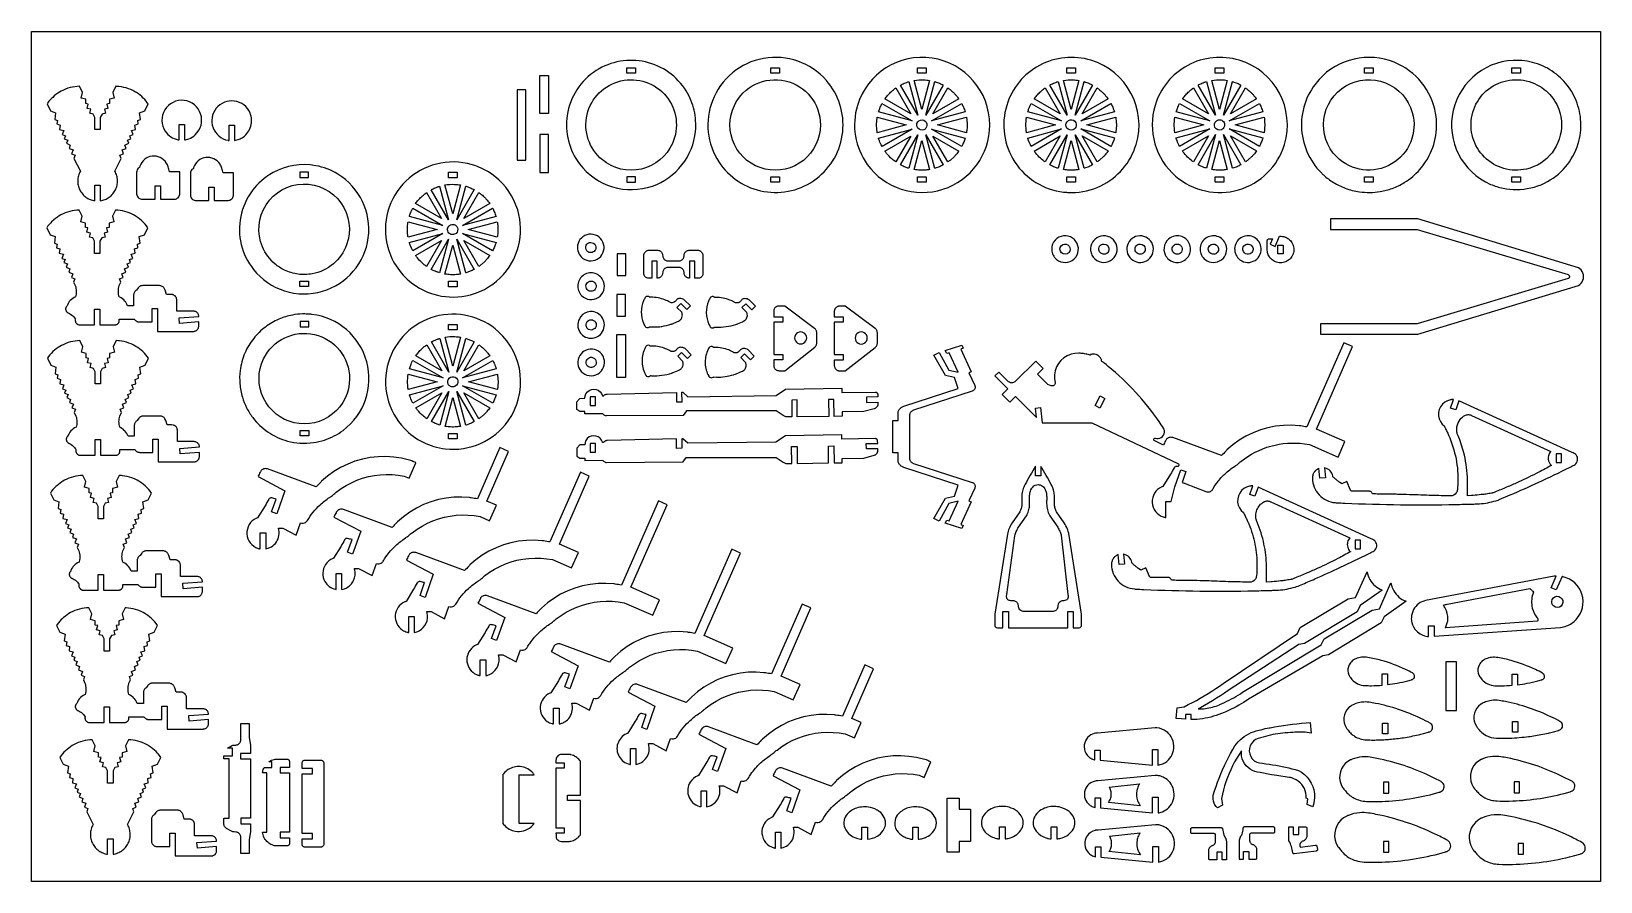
# Model space of a CAD drawing. Extents: x -403 to 467, y -286 to 186.
import ezdxf

# ---------------------------------------------------------------- set-up
doc = ezdxf.new("R2010")
doc.units = 0
doc.header["$MEASUREMENT"] = 0
doc.layers.get('0').update_dxf_attribs({"linetype": 'CONTINUOUS'})
doc.layers.add('SECTIONCUTEDGES', color=18, linetype='CONTINUOUS')

msp = doc.modelspace()

# ---------------------------------------------------------------- linework, layer by layer
for points in [[(466.61, 185.51), (466.61, -286.13), (-403.48, -286.13), (-403.48, 185.51)], [(-116.84, 139.94), (-121.62, 139.94), (-121.62, 160.94), (-116.84, 160.94)], [(-74.02, -6.51), (-78.8, -6.51), (-78.8, 17.42), (-74.02, 17.42)], [(333.53, -96.71), (330.53, -96.71), (330.53, -101.49), (333.53, -101.49)], [(421.7, -230.81), (418.7, -230.81), (418.7, -236.79), (421.7, -236.79)]]:
    msp.add_lwpolyline(points, close=True)
at = {"layer": 'SECTIONCUTEDGES'}
for points in [[(-99.54, 111.97, 0.158451), (-81.32, 99.28, 0.158579), (-59.14, 99.73, 0.143083), (-42.76, 111.4, 0.143219), (-35.26, 130.04, 0.081543), (-36.01, 141.71, 0.08205), (-40.44, 152.46, 0.41824), (-90.27, 163.81, 0.217104), (-106.4, 138.91, 0.09957), (-105.68, 124.72, 0.099953)], [(-22.29, 113.16, 0.43471), (31.72, 103.74, 0.435012), (37.33, 158.25, 0.263114), (2.53, 170.5, 0.263168), (-25.9, 146.99, 0.118408), (-28.16, 129.63, 0.118485)], [(60.02, 111.69, 0.325322), (101.94, 97.94, 0.325497), (127.9, 133.59, 0.371858), (95.89, 170.67, 0.371962), (54.55, 144.43, 0.115164), (53.46, 127.41, 0.115322)], [(173.34, 96.14, 0.112364), (189.46, 99.84, 0.210055), (209.05, 122.76, 0.414116), (184.01, 169.48, 0.414311), (137.3, 144.44, 0.221929), (141.84, 113.03, 0.222236), (168.82, 96.39, 0.015157), (171, 96.2, 0.014233)], [(230.94, 105.26, 0.254136), (265.89, 97.61, 0.254134), (291.32, 122.77, 0.414116), (266.28, 169.49, 0.414311), (219.57, 144.45, 0.14489), (219.46, 123.19, 0.144775)], [(313.04, 105.84, 0.048565), (318.51, 101.72, 0.045826), (325.03, 98.52, 0.057671), (332.9, 96.51, 0.073449), (344.39, 96.65, 0.049668), (351.1, 98.42, 0.046635), (357.75, 101.63, 0.040326), (362.41, 104.99, 0.072135), (369.6, 113.16, 0.189941), (375.13, 140.05, 0.25932), (352.21, 168.37, 0.152812), (329.91, 170.15, 0.15269), (310.56, 158.9, 0.193513), (300.74, 132.74, 0.193448), (311.77, 107.05, 0.005813), (312.31, 106.52, 0.004363)], [(419.99, 97.75, 0.112364), (435.42, 101.29, 0.210055), (454.17, 123.23, 0.085398), (455.65, 135.21, 0.084063), (453.03, 147.19, 0.042661), (450.41, 152.37, 0.076119), (443.29, 160.73, 0.084192), (433.05, 166.93, 0.084133), (421.34, 169.42, 0.361626), (384.88, 141.57, 0.361673), (405.64, 100.66, 0.05168), (412.6, 98.48, 0.050642)], [(-86.9, 114.23, -0.621062), (-76.61, 158.05, -0.621375), (-48.06, 123.27, -0.233521), (-65.26, 109.15, -0.233759)], [(34.04, 133.6, -0.481507), (3.35, 109.12, -0.481693), (-13.68, 144.48, -0.349808), (14.53, 158.07, -0.349977)], [(88.03, 138.97), (78.38, 155.68, -0.012176), (80.49, 156.69, -0.019565), (81.84, 157.23, -0.009363), (82.43, 157.43, 0.003121), (83.03, 157.62)], [(90.26, 142.23), (85.96, 158.31, -0.057699), (91.33, 158.64, -0.024823), (94.57, 158.31)], [(92.5, 138.97), (97.49, 157.64, 0.006199), (97.61, 157.61, -0.0186), (97.72, 157.58), (100.05, 156.73, -0.018388), (101.11, 156.23, 0.006129), (102.16, 155.71)], [(170.78, 138.98), (161.13, 155.7, -0.012176), (163.24, 156.7, -0.019565), (164.59, 157.24, -0.009363), (165.19, 157.44, 0.003121), (165.79, 157.63)], [(173.02, 142.24), (168.71, 158.32, -0.057699), (174.08, 158.66, -0.024823), (177.32, 158.32)], [(175.25, 138.98), (180.25, 157.65, 0.006199), (180.36, 157.62, -0.0186), (180.47, 157.59), (182.8, 156.74, -0.018388), (183.86, 156.24, 0.006129), (184.91, 155.72)], [(253.05, 138.99), (243.4, 155.71, -0.012176), (245.51, 156.71, -0.019565), (246.86, 157.25, -0.009363), (247.46, 157.45, 0.003121), (248.06, 157.64)], [(255.29, 142.25), (250.98, 158.33, -0.057699), (256.35, 158.67, -0.024823), (259.59, 158.33)], [(257.52, 138.99), (262.52, 157.66, 0.006199), (262.63, 157.63, -0.0186), (262.74, 157.6), (265.07, 156.75, -0.018388), (266.13, 156.25, 0.006129), (267.18, 155.73)], [(320.29, 115.85, -0.49076), (325.33, 155.25, -0.490919), (362.19, 140.47, -0.341454), (350.75, 111.96, -0.341597)], [(444.93, 134.25, -0.172631), (439.68, 118.22, -0.173077), (425.5, 109.14, -0.551627), (395.34, 139.06, -0.552179), (435.33, 153.35, -0.11024), (442.27, 144.86, -0.110516)], [(69.73, 148.02, -0.014778), (71.21, 149.9, -0.028539), (72.93, 151.74, -0.018438), (74, 152.68, -0.011345), (75.82, 154.11), (84.15, 139.7)], [(96.38, 139.7), (104.7, 154.11, 0.006303), (105.48, 153.55, -0.01891), (106.25, 152.96, -0.017187), (107.17, 152.15, -0.012321), (108.39, 150.95, -0.018926), (109.39, 149.82, -0.012469), (110.8, 148.02)], [(152.49, 148.03, -0.014778), (153.96, 149.91, -0.028539), (155.68, 151.75, -0.018438), (156.75, 152.7, -0.011345), (158.57, 154.13), (166.9, 139.71)], [(179.13, 139.71), (187.45, 154.12, 0.006303), (188.24, 153.56, -0.01891), (189.01, 152.97, -0.017187), (189.93, 152.16, -0.012321), (191.14, 150.96, -0.018926), (192.14, 149.83, -0.012469), (193.55, 148.04)], [(234.76, 148.04, -0.014778), (236.23, 149.92, -0.028539), (237.95, 151.76, -0.018438), (239.02, 152.71, -0.011345), (240.84, 154.14), (249.17, 139.72)], [(261.4, 139.72), (269.72, 154.13, 0.006303), (270.51, 153.57, -0.01891), (271.28, 152.98, -0.017187), (272.2, 152.17, -0.012321), (273.41, 150.97, -0.018926), (274.41, 149.84, -0.012469), (275.82, 148.05)], [(-321.6, 125.3), (-321.6, 133.88), (-318.6, 133.88), (-318.6, 125.3, 0.047597), (-316.22, 125.92, 0.100184), (-312.58, 128.16, 0.639695), (-318.84, 147.19, 0.640021), (-329.26, 130.08, 0.099512), (-326.16, 127.01, 0.09979), (-322.13, 125.39, 0.009062), (-321.87, 125.34, -0.003021)], [(-293.9, 133.56), (-290.9, 133.56), (-290.9, 124.98, 0.053281), (-288.24, 125.71, 0.059622), (-286.07, 126.88, 0.171891), (-281.79, 132.89, 0.17205), (-282.25, 140.24, 0.566523), (-301.01, 142.82, 0.566801), (-294.44, 125.07, 0.009062), (-294.17, 125.02, -0.003021), (-293.9, 124.98)], [(66.23, 140.81, -0.012918), (66.9, 142.74, -0.018758), (67.44, 144.04, -0.010898), (67.79, 144.76, 0.003632), (68.15, 145.47), (84.88, 135.81)], [(95.65, 135.81), (112.37, 145.47, -0.026072), (113.33, 143.45, -0.02074), (114.3, 140.81)], [(148.98, 140.82, -0.012918), (149.65, 142.76, -0.018758), (150.2, 144.06, -0.010898), (150.55, 144.77, 0.003632), (150.91, 145.48), (167.63, 135.83)], [(178.4, 135.83), (195.12, 145.48, -0.026072), (196.08, 143.46, -0.02074), (197.05, 140.82)], [(231.25, 140.83, -0.012918), (231.92, 142.76, -0.018758), (232.47, 144.07, -0.010898), (232.82, 144.78, 0.003632), (233.18, 145.49), (249.9, 135.84)], [(260.67, 135.84), (277.39, 145.49, -0.026072), (278.35, 143.47, -0.020703), (279.32, 140.83)], [(65.54, 129.27, 0.006429), (65.39, 130.16, -0.01929), (65.26, 131.05), (65.14, 133.58), (65.26, 136.12, -0.018896), (65.39, 137.01, 0.006298), (65.53, 137.89), (81.61, 133.58)], [(68.16, 121.7, -0.020623), (66.71, 124.88, -0.019978), (66.27, 126.12, -0.019766), (66.24, 126.24, 0.006588), (66.21, 126.35), (84.88, 131.35)], [(91.36, 130.95, -0.761731), (87.98, 135.28, -0.761062), (93.1, 133.29, -0.135678), (92.55, 131.88, -0.135247)], [(95.65, 131.35), (114.3, 126.36, -0.023422), (113.46, 124.03, -0.022486), (112.37, 121.7)], [(98.91, 133.58), (114.99, 137.89, -0.005477), (115.22, 136.03, -0.027167), (115.36, 133.72, -0.022163), (115.29, 131.79, -0.016966), (114.99, 129.28)], [(148.29, 129.29, 0.006429), (148.14, 130.17, -0.01929), (148.02, 131.06), (147.89, 133.59), (148.02, 136.13, -0.018896), (148.14, 137.02, 0.006298), (148.29, 137.9), (164.37, 133.59)], [(150.91, 121.71, -0.020623), (149.47, 124.9, -0.019978), (149.02, 126.14, -0.019766), (148.99, 126.25, 0.006588), (148.96, 126.36), (167.63, 131.36)], [(174.11, 130.96, -0.781821), (170.82, 135.41, -0.781093), (175.81, 133.02, -0.122906), (175.22, 131.78, -0.122447)], [(178.4, 131.36), (197.05, 126.37, -0.023422), (196.21, 124.02, -0.022807), (195.13, 121.71)], [(181.67, 133.59), (197.74, 137.9, -0.035509), (198.1, 133.95, -0.037792), (197.89, 130.23, -0.007975), (197.82, 129.76, 0.002658), (197.75, 129.29)], [(230.56, 129.3, 0.006429), (230.41, 130.18, -0.01929), (230.29, 131.07), (230.16, 133.6), (230.29, 136.14, -0.018896), (230.41, 137.03, 0.006298), (230.56, 137.91), (246.64, 133.6)], [(233.18, 121.72, -0.020623), (231.74, 124.91, -0.019978), (231.29, 126.15, -0.019766), (231.26, 126.26, 0.006588), (231.23, 126.37), (249.9, 131.37)], [(256.36, 130.96, -0.385134), (252.77, 132.26, -0.384041), (253.69, 135.97, -0.445044), (257.8, 134.95, -0.443903)], [(260.67, 131.37), (279.32, 126.38, -0.023422), (278.48, 124.03, -0.022807), (277.4, 121.72)], [(263.94, 133.6), (280.01, 137.91, -0.035509), (280.37, 133.96, -0.037792), (280.16, 130.24, -0.007975), (280.09, 129.77, 0.002658), (280.02, 129.3)], [(69.73, 119.14), (84.15, 127.47), (75.83, 113.05, -0.019294), (73.74, 114.71, -0.045903), (70.7, 117.85, -0.008546), (70.25, 118.43, -0.007227)], [(78.38, 111.47), (88.03, 128.2), (83.04, 109.55, -0.012234), (81.16, 110.2, -0.017991), (79.92, 110.71, -0.010478), (79.14, 111.09, 0.003492)], [(85.96, 108.85), (90.26, 124.93), (94.57, 108.86, -0.013089), (92.38, 108.59, -0.036535), (89.01, 108.51, -0.015577), (87.66, 108.62, -0.012352)], [(97.5, 109.53), (92.5, 128.2), (102.16, 111.46, 0.006248), (101.11, 110.94, -0.018746), (100.05, 110.44), (97.72, 109.59, -0.018599), (97.61, 109.56, 0.006199)], [(104.71, 113.05), (96.38, 127.47), (110.79, 119.14, -0.014529), (109.17, 117.07, -0.022653), (108.03, 115.82), (106.25, 114.2, -0.018394), (105.49, 113.62, 0.006131)], [(152.48, 119.15), (166.9, 127.48), (158.58, 113.06, -0.024397), (156.02, 115.14, -0.042082), (153.45, 117.86, -0.010889), (152.96, 118.5, 0.00363)], [(161.13, 111.48), (170.78, 128.21), (165.79, 109.56, -0.012234), (163.91, 110.21, -0.017991), (162.67, 110.73, -0.010478), (161.9, 111.1, 0.003492)], [(168.71, 108.86), (173.02, 124.94), (177.32, 108.87, -0.013089), (175.13, 108.6, -0.036535), (171.77, 108.52, -0.015577), (170.41, 108.63, -0.012352)], [(180.25, 109.54), (175.25, 128.21), (184.91, 111.47, 0.006248), (183.86, 110.95, -0.018746), (182.8, 110.45), (180.47, 109.6, -0.018599), (180.36, 109.57, 0.006199)], [(187.46, 113.06), (179.13, 127.48), (193.55, 119.16, -0.014529), (191.92, 117.08, -0.022653), (190.78, 115.83), (189.01, 114.21, -0.018394), (188.24, 113.63, 0.006131)], [(240.85, 113.07, -0.024397), (238.29, 115.15, -0.042082), (235.73, 117.87, -0.010889), (235.23, 118.51, 0.00363), (234.75, 119.16), (249.17, 127.49)], [(243.4, 111.49), (253.05, 128.22), (248.06, 109.57, -0.012234), (246.18, 110.22, -0.017991), (244.94, 110.74, -0.010478), (244.17, 111.11, 0.003492)], [(250.98, 108.87), (255.29, 124.95), (259.59, 108.88, -0.013089), (257.4, 108.61, -0.036535), (254.04, 108.53, -0.015577), (252.68, 108.64, -0.012352)], [(262.52, 109.55), (257.52, 128.22), (267.18, 111.48, 0.006248), (266.13, 110.96, -0.018746), (265.07, 110.46), (262.74, 109.61, -0.018599), (262.63, 109.58, 0.006199)], [(269.73, 113.07), (261.4, 127.49), (275.82, 119.17, -0.014529), (274.19, 117.09, -0.022653), (273.05, 115.84), (271.28, 114.22, -0.018394), (270.51, 113.64, 0.006131)], [(-334.89, 92.45), (-334.89, 99.84), (-331.89, 99.84), (-331.89, 92.45, -0.001261), (-325.73, 92.44, 0.007568), (-324.19, 92.45, 0.17911), (-322.17, 93.26, 0.186027), (-321.22, 95.14, 0.012625), (-321.21, 95.24, 0.006307), (-321.21, 95.44, 0.00914), (-321.19, 97.89, -0.008036), (-321.14, 107.68), (-326.97, 107.68, 0.002778), (-327.65, 110.31, 0.080686), (-328.67, 112.61, 0.286261), (-336.58, 116.26, 0.286452), (-343.33, 110.76, 0.036637), (-343.47, 110.22, -0.114416), (-343.53, 110.09, -0.116624), (-343.67, 109.97, 0.081245), (-344.25, 109.55, 0.097719), (-344.86, 108.63, 0.089338), (-345.11, 107.45), (-345.11, 95.44, 0.17911), (-344.3, 93.42, 0.186027), (-342.43, 92.47, 0.012625), (-342.33, 92.46, 0.006307), (-342.12, 92.45, 0.008514), (-339.59, 92.43, -0.002207)], [(-305.1, 91.74), (-305.1, 99.13), (-302.1, 99.13), (-302.1, 91.74, -0.001261), (-295.94, 91.72, 0.007568), (-294.4, 91.74, 0.17911), (-292.38, 92.55, 0.186027), (-291.43, 94.42, 0.012625), (-291.42, 94.52, 0.006307), (-291.41, 94.73, 0.00914), (-291.39, 97.17, -0.008036), (-291.35, 106.96), (-297.17, 106.96, 0.002778), (-297.85, 109.6, 0.080686), (-298.88, 111.89, 0.286261), (-306.78, 115.54, 0.286452), (-313.54, 110.05, 0.036637), (-313.68, 109.5, -0.114416), (-313.74, 109.37, -0.116624), (-313.87, 109.26, 0.081245), (-314.45, 108.83, 0.097719), (-315.06, 107.91, 0.089338), (-315.31, 106.74), (-315.31, 94.73, 0.17911), (-314.51, 92.7, 0.186027), (-312.63, 91.75, 0.012625), (-312.53, 91.75, 0.006307), (-312.33, 91.74, 0.008514), (-309.8, 91.72, -0.002207)], [(-280.34, 53.44, 0.149338), (-263.06, 41.54, 0.149353), (-242.09, 41.34, 0.296651), (-216.7, 71.03, 0.29625), (-233.55, 106.33, 0.092281), (-245.8, 111.01, 0.172556), (-269.5, 107.18, 0.220869), (-287.41, 82.81, 0.221131)], [(-189.27, 43.63, 0.063566), (-180.39, 39.7, 0.120276), (-162.63, 38.81, 0.147825), (-143.48, 48.85, 0.278823), (-133.85, 86.45, 0.15407), (-146.56, 105.08, 0.113627), (-161.74, 112.22, 0.268788), (-197.55, 100.69, 0.26905), (-205.33, 63.91, 0.085445), (-199.44, 52.81, 0.083649), (-190.01, 44.1, 0.004404), (-189.64, 43.86, 0.004421)], [(-228.68, 67.1, -0.131005), (-236.06, 56.57, -0.129677), (-247.81, 51.02, -0.079692), (-255.51, 50.84, -0.0771), (-263.14, 53.11, -0.064704), (-268.42, 56.51, -0.117883), (-275.38, 65.96, -0.529054), (-252.87, 100.84, -0.528938)], [(-190.42, 90.04, -0.014778), (-188.94, 91.92, -0.028539), (-187.22, 93.76, -0.018438), (-186.15, 94.7, -0.011345), (-184.33, 96.13), (-176, 81.72)], [(-172.12, 80.99), (-181.77, 97.7, -0.012176), (-179.66, 98.71, -0.019565), (-178.31, 99.25, -0.009363), (-177.71, 99.45, 0.003121), (-177.11, 99.64)], [(-169.89, 84.25), (-174.19, 100.33, -0.057699), (-168.82, 100.66, -0.024823), (-165.58, 100.33)], [(-167.65, 80.99), (-162.65, 99.65, 0.006199), (-162.54, 99.63, -0.0186), (-162.43, 99.59), (-160.1, 98.74, -0.018388), (-159.04, 98.25, 0.006129), (-157.99, 97.73)], [(-163.77, 81.72), (-155.45, 96.13, 0.006303), (-154.66, 95.56, -0.01891), (-153.9, 94.98, -0.017187), (-152.98, 94.17, -0.012321), (-151.76, 92.96, -0.018926), (-150.76, 91.84, -0.012469), (-149.35, 90.04)], [(-193.92, 82.83, -0.012918), (-193.25, 84.76, -0.018758), (-192.71, 86.06, -0.010898), (-192.36, 86.78, 0.003632), (-192, 87.49), (-175.27, 77.83)], [(-164.5, 77.83), (-147.78, 87.49, -0.026072), (-146.82, 85.47, -0.02074), (-145.85, 82.83)], [(-194.61, 71.29, 0.006429), (-194.76, 72.18, -0.01929), (-194.89, 73.06), (-195.01, 75.6), (-194.89, 78.14, -0.018896), (-194.76, 79.02, 0.006298), (-194.62, 79.91), (-178.54, 75.6)], [(-168.79, 72.96, -0.520017), (-172.74, 75.47, -0.519794), (-169.04, 78.33, -0.315968), (-167.03, 75.73, -0.315775)], [(-161.24, 75.6), (-145.16, 79.91, -0.005477), (-144.92, 78.04, -0.027167), (-144.79, 75.74, -0.022163), (-144.86, 73.8, -0.016966), (-145.16, 71.29)], [(-191.99, 63.71, -0.020623), (-193.44, 66.9, -0.019978), (-193.88, 68.14, -0.019766), (-193.91, 68.25, 0.006588), (-193.94, 68.37), (-175.27, 73.37)], [(-181.77, 53.49), (-172.12, 70.21), (-177.11, 51.56, -0.012234), (-178.99, 52.21, -0.017991), (-180.23, 52.73, -0.010478), (-181.01, 53.11, 0.003492)], [(-162.65, 51.55), (-167.65, 70.21), (-157.99, 53.48, 0.006248), (-159.04, 52.95, -0.018746), (-160.1, 52.45), (-162.43, 51.6, -0.018599), (-162.54, 51.57, 0.006199)], [(-164.5, 73.37), (-145.85, 68.37, -0.023422), (-146.69, 66.03, -0.022807), (-147.78, 63.71)], [(-98.57, 60.39, 0.75949), (-86.17, 67.39, 0.759547), (-100.4, 67.81, 0.136656), (-100.52, 63.85, 0.136693)], [(164.96, 59.03, 0.875865), (175.69, 69, 0.875175), (162.72, 62.19, 0.066567), (163.63, 60.46, 0.066175)], [(186.22, 59.26, 0.379539), (196.02, 59.14, 0.379687), (197.3, 68.85, 0.173657), (193.32, 71.78, 0.170819), (188.31, 71.53, 0.163652), (184.88, 68.57, 0.156929), (183.84, 63.97, 0.095178), (184.56, 61.44, 0.091539)], [(206.31, 59.26, 0.721922), (218.52, 66.14, 0.721529), (204.62, 67.93, 0.161758), (204.02, 63.32, 0.161493)], [(228.01, 71.04, 0.18616), (224.79, 66.86, 0.183377), (225.19, 61.52, 0.110679), (227.09, 59.06, 0.201186), (232.6, 57.38, 0.481079), (238.85, 67.07, 0.48086)], [(247.51, 58.81, 0.331987), (256.34, 58.8, 0.331772), (258.87, 67.26, 0.501759), (247.52, 70.65, 0.501516)], [(266.65, 58.81, 0.311571), (275.02, 58.49, 0.311041), (278.3, 66.21, 0.525505), (267.11, 70.96, 0.524889)], [(-190.42, 61.16), (-176, 69.48), (-184.32, 55.07, -0.024397), (-186.88, 57.14, -0.042082), (-189.45, 59.86, -0.010889), (-189.94, 60.51, 0.00363)], [(-174.19, 50.87), (-169.89, 66.95), (-165.58, 50.87, -0.013089), (-167.77, 50.6, -0.036535), (-171.13, 50.53, -0.015577), (-172.49, 50.64, -0.012352)], [(-155.44, 55.07), (-163.77, 69.48), (-149.36, 61.16, -0.014529), (-150.98, 59.08, -0.022653), (-152.12, 57.83), (-153.9, 56.22, -0.018394), (-154.66, 55.63, 0.006131)], [(-95.45, 63.71, -0.296821), (-95.88, 66.87, -0.226812), (-94.06, 68.36, -0.287658), (-91.15, 67.39, -0.292131), (-90.79, 64.39, -0.2076), (-92.46, 62.94, -0.142803), (-94.19, 62.9, -0.06574), (-94.77, 63.14, -0.08291)], [(170.76, 62.11, -0.40369), (167.08, 63.58, -0.406894), (168.43, 67.28, -0.358958), (171.91, 66.43, -0.355487), (171.76, 62.82, -0.056856), (171.3, 62.4, -0.057759)], [(192.29, 62.11, -0.167832), (190.34, 62.03, -0.173437), (188.83, 63.14, -0.243707), (188.53, 65.74, -0.244139), (190.47, 67.47, -0.337448), (193.65, 66.13, -0.338313), (193.19, 62.72, -0.047911), (192.74, 62.35, -0.054789)], [(212.5, 62.16, -0.439529), (208.61, 63.77, -0.443818), (210.56, 67.47, -0.36461), (213.84, 65.9, -0.361552), (212.86, 62.37, -0.021025), (212.68, 62.26, -0.021405)], [(233.07, 62.16, -0.439529), (229.18, 63.77, -0.443818), (231.13, 67.47, -0.136084), (232.6, 67.44, -0.127388), (233.94, 66.63, -0.098957), (234.47, 65.82, -0.12042), (234.66, 64.43, -0.128999), (234.16, 63.08, -0.130996)], [(249.31, 63.62, -0.393248), (250.64, 67.25, -0.392669), (254.36, 66.19, -0.436091), (253.22, 62.19, -0.435495)], [(272.29, 62.16, -0.318573), (269.08, 62.71, -0.315342), (268.5, 65.95, -0.235508), (270.46, 67.51, -0.318805), (273.49, 66.19, -0.211921), (273.79, 63.92, -0.211232)], [(-98.38, 38.93, 0.351914), (-89.18, 37.93, 0.351881), (-86.22, 46.69, 0.47942), (-97.13, 50.38, 0.479384)], [(-95.35, 42.35, -0.256361), (-95.86, 45.03, -0.256996), (-93.87, 46.9, -0.591095), (-90.47, 43.28, -0.591899)], [(-45.54, 32.38), (-43.41, 34.49), (-40.14, 31.19), (-38.1, 33.21), (-41.51, 36.65, 0.061834), (-42, 36.95, 0.071753), (-43.36, 37.34, 0.070796), (-44.41, 37.33, 0.180454), (-45.86, 36.53, 0.028701), (-46.21, 36.08, -0.064537), (-46.58, 35.65, -0.217452), (-48.8, 34.99, -0.101565), (-49.52, 35.24, 0.041153), (-52.24, 36.59, 0.049712), (-56.02, 37.68, 0.047932), (-60.08, 38.02, 0.029051), (-60.54, 37.99, -0.120977), (-60.66, 38, -0.127528), (-60.77, 38.08, 0.109877), (-61.2, 38.4, 0.146598), (-62.08, 38.51, 0.139937), (-62.92, 38.12, 0.08355), (-63.13, 37.87, 0.02938), (-64.04, 36.06, 0.101616), (-65.31, 29.88, 0.099445), (-64.04, 23.57, 0.034322), (-63.16, 21.82, 0.123945), (-62.77, 21.42, 0.1368), (-61.85, 21.17, 0.136799), (-60.93, 21.42, 0.077822), (-60.8, 21.53, -0.14103), (-60.66, 21.62), (-59.06, 21.55, 0.043069), (-53.99, 21.87, 0.041404), (-48.85, 23.09, 0.004978), (-48.38, 23.25, 0.008098), (-48.09, 23.35), (-45.24, 24.56, 0.024375), (-44.1, 25.17, 0.129126), (-43.01, 26.27, 0.09051), (-42.59, 27.46, 0.090384), (-42.62, 28.72, 0.012931), (-42.81, 29.53, 0.06611), (-42.87, 29.68)], [(-9.5, 32.25), (-7.37, 34.37), (-4.1, 31.07), (-2.06, 33.09), (-5.47, 36.52, 0.061834), (-5.96, 36.82, 0.071753), (-7.32, 37.21, 0.070796), (-8.37, 37.2, 0.180454), (-9.82, 36.41, 0.028701), (-10.17, 35.95, -0.064537), (-10.55, 35.52, -0.217452), (-12.76, 34.86, -0.101565), (-13.48, 35.12, 0.041153), (-16.2, 36.47, 0.049712), (-19.98, 37.55, 0.047932), (-24.04, 37.89, 0.029051), (-24.5, 37.86, -0.120977), (-24.62, 37.88, -0.143915), (-24.76, 37.98, 0.106181), (-25.01, 38.2, 0.153336), (-25.98, 38.39, 0.153374), (-26.88, 38, 0.08355), (-27.09, 37.74, 0.02938), (-28, 35.93, 0.105944), (-29.26, 29.48, 0.10377), (-27.78, 22.95, 0.006426), (-27.66, 22.7, 0.006464), (-27.54, 22.46, 0.0153), (-27.08, 21.65, 0.121465), (-26.73, 21.3, 0.1368), (-25.81, 21.04, 0.136799), (-24.89, 21.3, 0.078657), (-24.76, 21.41, -0.143569), (-24.62, 21.5, -0.1092), (-24.46, 21.51, 0.026431), (-23.82, 21.45, 0.044729), (-18.25, 21.71, 0.044729), (-12.81, 22.96, 0.004978), (-12.34, 23.12, 0.008098), (-12.05, 23.23), (-9.2, 24.44, 0.024375), (-8.06, 25.04, 0.129126), (-6.97, 26.15, 0.09051), (-6.54, 27.36, 0.094759), (-6.58, 28.59, 0.002266), (-6.76, 29.37, 0.072469), (-6.83, 29.56)], [(-280.74, -28.73, 0.082498), (-272.24, -36.77, 0.081429), (-261.47, -41.73, 0.051999), (-254.56, -42.87, 0.048718), (-247.09, -42.6, 0.045642), (-241.04, -41.21, 0.081866), (-230.65, -35.81, 0.306737), (-217.52, 2.25, 0.307202), (-247.97, 28.52, 0.018046), (-250.43, 28.71, 0.016111), (-253.2, 28.74, 0.042286), (-258.71, 28.16, 0.052805), (-266.33, 25.84, 0.063258), (-273.75, 21.52, 0.060023), (-280.23, 15.2, 0.070022), (-285.13, 6.97, 0.067248), (-287.73, -2.66, 0.053404), (-287.89, -9.94, 0.050725), (-286.47, -17.47, 0.04601), (-284.17, -23.25, 0.044299)], [(-196.69, -34.78, 0.086412), (-186.32, -42.41, 0.086691), (-174.01, -46.06, 0.274319), (-139.07, -30.47, 0.379188), (-144.49, 18.92, 0.257222), (-179.67, 27.27, 0.257249), (-205.53, 2, 0.132982), (-206.09, -17.59, 0.132968)], [(-98.61, 17.72, 0.275549), (-91.37, 15.52, 0.275918), (-86, 20.84, 0.271811), (-88.06, 28.03, 0.271922), (-95.34, 29.74, 0.199937), (-99.66, 26.13, 0.143119), (-100.49, 21.93, 0.083089), (-99.92, 19.72, 0.079579)], [(-227.04, -7.1, -0.481507), (-257.73, -31.58, -0.481693), (-274.77, 3.78, -0.349808), (-246.56, 17.37, -0.349977)], [(-95.58, 21.22, -0.155223), (-95.95, 23.02, -0.313109), (-93.86, 25.43, -0.57487), (-90.42, 21.94, -0.57607), (-95.15, 20.68, -0.029852), (-95.41, 20.97, -0.039166)], [(-190.34, 5.58, -0.014778), (-188.87, 7.46, -0.028539), (-187.15, 9.3, -0.018438), (-186.08, 10.25, -0.011345), (-184.25, 11.68), (-175.93, -2.74)], [(-172.04, -3.47), (-181.7, 13.25, -0.012176), (-179.59, 14.25, -0.019565), (-178.24, 14.79, -0.009363), (-177.64, 14.99, 0.003121), (-177.04, 15.18)], [(-169.81, -0.21), (-174.12, 15.87, -0.057699), (-168.74, 16.21, -0.024823), (-165.51, 15.87)], [(-167.58, -3.47), (-162.58, 15.2, 0.006199), (-162.47, 15.17, -0.0186), (-162.35, 15.14), (-160.03, 14.29, -0.018388), (-158.97, 13.79, 0.006129), (-157.92, 13.27)], [(-163.7, -2.74), (-155.37, 11.67, 0.006303), (-154.59, 11.11, -0.01891), (-153.82, 10.52, -0.017187), (-152.9, 9.71, -0.012321), (-151.69, 8.51, -0.018926), (-150.69, 7.38, -0.012469), (-149.28, 5.59)], [(-98.57, -3.07, 0.173943), (-94.2, -5.4, 0.17116), (-89.27, -4.42, 0.170359), (-86.23, -0.81, 0.164201), (-86.05, 4.09, 0.092351), (-87.23, 6.39, 0.167008), (-91.26, 9.04, 0.331227), (-99.42, 5.7, 0.331553)], [(-45.1, 5.27), (-42.97, 7.39), (-39.7, 4.09), (-37.66, 6.11), (-41.06, 9.54, 0.061834), (-41.56, 9.84, 0.071753), (-42.92, 10.23, 0.070796), (-43.97, 10.23, 0.180454), (-45.42, 9.43, 0.028701), (-45.76, 8.97, -0.064537), (-46.14, 8.54, -0.217452), (-48.36, 7.88, -0.101565), (-49.08, 8.14, 0.041153), (-51.8, 9.49, 0.046108), (-55.36, 10.54, 0.046145), (-59.05, 10.92), (-60.21, 10.9, -0.12534), (-60.32, 10.97, 0.109514), (-60.75, 11.29, 0.209609), (-62.06, 11.31, 0.125437), (-62.6, 10.9, 0.040174), (-62.7, 10.73, 0.008606), (-63.13, 9.94, 0.118988), (-64.88, 2.71, 0.118988), (-63.13, -4.52, 0.017441), (-62.68, -5.32, 0.121465), (-62.33, -5.68, 0.1368), (-61.41, -5.94, 0.136799), (-60.48, -5.68, 0.078657), (-60.35, -5.57, -0.143569), (-60.21, -5.48, -0.1092), (-60.05, -5.47, 0.026431), (-59.41, -5.53, 0.044729), (-53.84, -5.27, 0.044729), (-48.41, -4.01, 0.004978), (-47.94, -3.86, 0.008098), (-47.65, -3.75), (-44.79, -2.54, 0.030376), (-43.61, -1.9, 0.135943), (-42.46, -0.63, 0.086245), (-42.13, 0.44, 0.081858), (-42.18, 1.61, 0.012931), (-42.36, 2.42, 0.06611), (-42.42, 2.58)], [(-10.13, 4.58), (-8, 6.69), (-4.73, 3.39), (-2.69, 5.41), (-6.1, 8.84, 0.061834), (-6.59, 9.14, 0.071753), (-7.95, 9.53, 0.070796), (-9, 9.53, 0.180454), (-10.45, 8.73, 0.028701), (-10.8, 8.27, -0.064537), (-11.17, 7.85, -0.217452), (-13.39, 7.18, -0.101565), (-14.11, 7.44, 0.041153), (-16.83, 8.79, 0.049712), (-20.61, 9.87, 0.047932), (-24.67, 10.22, 0.030378), (-25.13, 10.18, -0.12906), (-25.25, 10.2, -0.124737), (-25.33, 10.26, 0.087165), (-25.64, 10.52, 0.160133), (-26.58, 10.72, 0.153374), (-27.51, 10.32, 0.08355), (-27.72, 10.06, 0.02938), (-28.63, 8.25, 0.114664), (-29.88, 1.26, 0.112453), (-27.91, -5.7, 0.018916), (-27.7, -6.05, 0.113433), (-27.36, -6.38, 0.1368), (-26.44, -6.64, 0.136799), (-25.52, -6.38, 0.077822), (-25.39, -6.27, -0.14103), (-25.25, -6.18), (-23.65, -6.26, 0.039745), (-18.87, -5.98, 0.039745), (-14.2, -4.96, 0.006634), (-13.29, -4.67, 0.009757), (-12.68, -4.45), (-9.83, -3.24, 0.030376), (-8.65, -2.6, 0.135943), (-7.49, -1.33, 0.086245), (-7.16, -0.26, 0.081858), (-7.21, 0.92, 0.012931), (-7.4, 1.73, 0.06611), (-7.46, 1.88)], [(134.8, -15.94), (139, -20.14), (142.15, -17), (153.78, -28.64), (153.25, -23.42), (156.13, -23.13), (157, -31.57), (184.42, -31.57), (232.27, -54.17, -0.168887), (232.73, -54.66, -0.362921), (232.43, -55.75, -0.089504), (232.15, -55.88, -0.079719), (231.81, -55.91, 0.015746), (231.37, -55.89, 0.104795), (230.87, -55.99, 0.167951), (230.11, -56.68, -0.009744), (228.1, -60.2), (223.96, -66.89, -0.104608), (223.83, -66.95, 0.035992), (223.28, -67.16, 0.3096), (218.02, -75.84, 0.310426), (224.21, -83.86, 0.017896), (224.71, -84, 0.01187), (225.46, -84.17), (225.46, -75.33), (228.46, -75.33), (230.49, -67.09), (233.83, -57.69), (236.65, -58.69), (234.52, -64.71, -0.0051), (235.72, -65.09, -0.011435), (236.26, -65.28), (247.73, -69.79, 0.161502), (249.77, -69.86, 0.169689), (251.35, -68.72, 0.018768), (251.89, -67.87, -0.030198), (254.15, -64.55, -0.042786), (258.27, -60.04, -0.036783), (263.83, -55.63, -0.013895), (264.42, -55.25, 0.025116), (265, -54.86, 0.025774), (265.78, -54.22, -0.018155), (267.2, -53, -0.204103), (302.4, -43.26), (305.25, -43.73), (321.03, -50.63), (324.78, -42.06), (309, -35.16), (329.03, 10.63), (324.24, 12.74), (303.74, -33.92, -0.002171), (300.3, -33.37, 0.013028), (299.44, -33.26), (295.09, -32.97), (290.74, -33.05), (286.41, -33.52), (282.14, -34.35), (277.96, -35.56), (273.89, -37.12), (269.98, -39.03), (266.25, -41.28), (262.73, -43.83), (259.44, -46.69, 0.013028), (258.82, -47.3, -0.002171), (256.41, -49.81), (229.46, -39.83, 0.161142), (227.31, -39.83, 0.167596), (225.66, -41.09, 0.03262), (225.33, -41.66, -0.002417), (224.17, -44), (219.04, -41.43, -0.162704), (218.83, -41.09, -0.252017), (219.04, -40.34, -0.283369), (219.83, -40.14, 0.098494), (221.32, -40.3, 0.501374), (224.49, -35.11, 0.048434), (224.18, -34.51, 0.007698), (221.81, -30.95, 0.069513), (193.65, -0.34, 0.005338), (191.12, 1.7, 0.010401), (189.79, 2.7, -0.035073), (189.91, 2.93, 0.136057), (189.95, 3.06, 0.100505), (189.94, 3.15, 0.016455), (189.72, 3.66, 0.341491), (184.46, 6.39, 0.016455), (183.91, 6.27, 0.112005), (183.84, 6.23, 0.134653), (183.79, 6.16, -0.022312), (183.65, 5.82, 0.028235), (181.1, 6.51, 0.028606), (178.52, 6.91, 0.006314), (177.72, 6.97, 0.013802), (177.35, 6.99), (175.14, 6.9), (172.98, 6.44), (170.92, 5.61), (169.04, 4.46), (167.38, 2.99), (165.99, 1.27), (164.92, -0.66), (164.18, -2.75), (163.81, -4.93), (163.82, -7.14), (164.2, -9.32, -0.120312), (164.03, -10.15, -0.115005), (163.47, -10.84, -0.125142), (162.76, -11.17, -0.119875), (161.94, -11.11), (160.02, -10.37), (154.44, -4.73), (157.61, -1.57), (153.41, 2.64), (142.16, -8.59, -0.145804), (140.55, -9.4, -0.210214), (138.3, -8.85, -0.016381), (138.2, -8.77, -0.008191), (138.02, -8.59, -0.009829), (136.97, -7.58, 0.001638), (132.88, -3.45), (130.76, -5.57), (137.96, -12.79)], [(-193.85, -1.63, -0.012918), (-193.18, 0.31, -0.018758), (-192.63, 1.61, -0.010898), (-192.28, 2.32, 0.003632), (-191.92, 3.03), (-175.2, -6.62)], [(-164.43, -6.62), (-147.71, 3.03, -0.026072), (-146.74, 1.01, -0.02074), (-145.77, -1.63)], [(-95.66, 0.66, -0.600683), (-92.69, 4.7, -0.6007), (-91, -0.02, -0.249453), (-93.51, -0.92, -0.249466)], [(-194.54, -13.16, 0.006429), (-194.69, -12.28, -0.01929), (-194.81, -11.39), (-194.94, -8.86), (-194.81, -6.32, -0.018896), (-194.69, -5.43, 0.006298), (-194.54, -4.55), (-178.46, -8.86)], [(-172.65, -9.15, -0.704491), (-167.81, -6.85, -0.705318), (-170.1, -11.69, -0.172802), (-171.83, -10.87, -0.173371)], [(-161.16, -8.86), (-145.09, -4.55, -0.035509), (-144.73, -8.5, -0.037792), (-144.94, -12.22, -0.007975), (-145.01, -12.69, 0.002658), (-145.08, -13.16)], [(-191.92, -20.74, -0.020623), (-193.36, -17.55, -0.019978), (-193.81, -16.31, -0.019766), (-193.84, -16.2, 0.006588), (-193.87, -16.09), (-175.2, -11.09)], [(-190.34, -23.3), (-175.93, -14.97), (-184.25, -29.39, -0.019294), (-186.34, -27.73, -0.045903), (-189.37, -24.59, -0.008546), (-189.83, -24.01, -0.007227)], [(-181.7, -30.96), (-172.04, -14.24), (-177.04, -32.89, -0.012234), (-178.91, -32.24, -0.017991), (-180.16, -31.72, -0.010478), (-180.93, -31.35, 0.003492)], [(-162.58, -32.91), (-167.58, -14.24), (-157.92, -30.98, 0.006248), (-158.97, -31.5, -0.018746), (-160.03, -32), (-162.35, -32.85, -0.018599), (-162.47, -32.88, 0.006199)], [(-164.42, -11.09), (-145.78, -16.08, -0.023422), (-146.62, -18.42, -0.022807), (-147.7, -20.74)], [(-155.37, -29.39), (-163.7, -14.97), (-149.28, -23.29, -0.014529), (-150.91, -25.37, -0.022653), (-152.05, -26.62), (-153.82, -28.24, -0.018394), (-154.59, -28.82, 0.006131)], [(-174.12, -33.59), (-169.81, -17.51), (-165.5, -33.58, -0.013089), (-167.7, -33.85, -0.036535), (-171.06, -33.93, -0.015577), (-172.42, -33.82, -0.012352)], [(388.07, -19.37), (386.26, -24.47), (383.43, -23.47), (385.13, -18.69, -0.009124), (384.01, -18.77, 0.035207), (383.41, -18.85), (381.76, -19.36), (380.25, -20.2), (378.95, -21.33), (377.91, -22.71), (377.18, -24.27), (376.79, -25.95), (376.76, -27.68), (377.09, -29.37), (377.75, -30.96), (378.74, -32.38), (379.99, -33.56, -0.066761), (380.14, -33.83, 0.023228), (380.36, -34.36, 0.00512), (381.36, -36.36, -0.014428), (382.32, -38.39, -0.05613), (386.43, -51.59, -0.057387), (387.44, -65.07, -0.014084), (387.19, -68.7, -0.122169), (386.58, -70.45, -0.258679), (383.28, -72.17, -0.000991), (373.13, -71.91, -0.003047), (360.73, -71.49, 0.006155), (354.05, -71.3, 0.003714), (350.64, -71.27, -0.004918), (347.22, -71.24, -0.002398), (343.66, -71.15, 0.000799), (340.1, -71.05, 0.028598), (339.8, -70.38, 0.161536), (339.19, -69.77, 0.057098), (338.9, -69.67, 0.047308), (338.53, -69.62), (328.97, -69.61, -0.081624), (328.5, -69.48, -0.074835), (328.06, -69.19, -0.020482), (327.97, -69.1, -0.045194), (327.94, -69.06), (325.94, -64.25), (323.06, -65.44), (321.79, -64.57, -0.013865), (320.34, -63.46, -0.012477), (318.79, -62.15, 0.009145), (318.32, -61.75, -0.096768), (318.22, -61.63, -0.120073), (318.18, -61.45, 0.047499), (318.14, -61.12, 0.141524), (316.65, -58.3, 0.141524), (313.89, -56.71, 0.016567), (313.66, -56.67, -0.005522), (313.44, -56.63), (314, -62.07), (311.01, -62.38), (310.44, -56.78, 0.004185), (309.13, -57.67, 0.073254), (308.01, -58.72, 0.086359), (307.1, -60.4, 0.085895), (306.8, -62.3, 0.185891), (310.51, -71.52, 0.184789), (319.48, -75.91, 0.011293), (320.53, -75.98, -0.000025), (324.7, -76.17, 0.008067), (355.72, -77.05, 0.008217), (386.18, -76.92, 0.002829), (390.91, -76.8, -0.003431), (395.64, -76.68, 0.003607), (398.46, -76.61, 0.010952), (399.39, -76.56, 0.027349), (404.04, -75.95, 0.02735), (408.6, -74.83, 0.005477), (409.79, -74.45, 0.010711), (410.39, -74.24), (416.46, -71.65, 0.007095), (432.29, -64.58, 0.006478), (449.41, -56.36, 0.004958), (451.97, -55.05, 0.090397), (452.94, -54.29, 0.435157), (452.45, -48.92, 0.037419), (452.02, -48.64, 0.014223), (450.82, -48.01)], [(392.73, -72.13, 0.001819), (392.72, -69.76, -0.005457), (392.73, -67.4, -0.002886), (392.77, -65.38, 0.011204), (392.78, -63.37, 0.052143), (391.07, -49.51, 0.039562), (388.02, -39.85, 0.012267), (387.44, -38.54, -0.029577), (387.16, -37.82, -0.04675), (386.88, -36.57, -0.071998), (386.92, -33.92, -0.130192), (388.78, -29.72, -0.098727), (391.34, -27.57, -0.115272), (393.07, -27.09, -0.115868), (394.82, -27.42, -0.017826), (394.96, -27.5, 0.011527), (395.11, -27.57), (438.96, -47.57, 0.086005), (437.9, -49.35, 0.126445), (437.6, -51.97, 0.074265), (438.05, -53.51, 0.074279), (438.94, -54.85, 0.020408), (439.14, -55.06, -0.006802), (439.36, -55.27, -0.004642), (432.29, -59.02, -0.012634), (421.23, -64.41, -0.006479), (415.31, -67.02, -0.005939), (408.78, -69.71, 0.001973), (407.1, -70.39, -0.028047), (406.67, -70.53, -0.026718), (406.16, -70.65, -0.004531), (403.12, -71.13, -0.00906), (400.47, -71.48, -0.005336), (395.96, -71.95, -0.019134), (395.5, -71.97, -0.021054), (395.07, -71.96)], [(-276.54, -101.56), (-276.54, -92.73), (-273.54, -92.73), (-273.54, -101.56, 0.020963), (-272.23, -101.22, 0.061647), (-270.38, -100.39, 0.220567), (-266.21, -94.16, 0.114184), (-266.5, -89.98), (-264.11, -89.98), (-256.66, -93.92), (-254.28, -87.19, 0.110316), (-252.74, -87.36, 0.121881), (-251.43, -86.87, 0.112814), (-250.47, -85.84, -0.038886), (-247.27, -81.2, -0.039453), (-243.37, -77.1, -0.033728), (-238.17, -73.02, -0.013715), (-237.58, -72.65, 0.024577), (-237, -72.26, 0.026089), (-236.11, -71.51, -0.020061), (-234.46, -70.11), (-231.76, -68.15), (-228.93, -66.39), (-225.99, -64.84), (-222.94, -63.5), (-219.8, -62.38), (-216.59, -61.49), (-213.32, -60.84), (-210.02, -60.42), (-206.69, -60.24), (-203.36, -60.3), (-200.04, -60.59), (-196.75, -61.13), (-194.02, -62.33), (-190.27, -53.75, -0.004535), (-192.45, -52.77, 0.027218), (-193, -52.55), (-198.26, -51.32), (-202.57, -50.65), (-206.91, -50.36), (-211.26, -50.45), (-215.59, -50.91), (-219.86, -51.75), (-224.05, -52.95), (-228.11, -54.52), (-232.02, -56.43), (-235.75, -58.67), (-239.28, -61.23), (-242.56, -64.08, 0.013028), (-243.18, -64.7, -0.002171), (-245.59, -67.21), (-272.54, -57.23, 0.161142), (-274.69, -57.23, 0.167596), (-276.34, -58.49, 0.03262), (-276.67, -59.06, -0.002417), (-277.83, -61.4), (-262.93, -69.27), (-267.48, -82.08), (-270.26, -80.97), (-267.75, -73.89, 0.000984), (-270.22, -73.3, 0.161021), (-271.13, -73.38, 0.167951), (-271.89, -74.07, -0.009744), (-273.91, -77.6), (-278.05, -84.28, -0.104608), (-278.18, -84.35, 0.035992), (-278.73, -84.55, 0.3096), (-283.99, -93.24, 0.310426), (-277.79, -101.26, 0.017896), (-277.3, -101.4, 0.01187)], [(-234.45, -124.04), (-234.45, -115.21), (-231.45, -115.21), (-231.45, -124.04, 0.023544), (-229.96, -123.65, 0.03569), (-229.02, -123.27, 0.169973), (-224.86, -119.08, 0.169094), (-224.21, -113.18, 0.017201), (-224.31, -112.82, -0.005733), (-224.41, -112.47), (-222.02, -112.47), (-214.57, -116.4), (-212.18, -109.67, 0.09929), (-210.75, -109.86, 0.116244), (-209.57, -109.49, 0.12564), (-208.45, -108.39, -0.015905), (-206.88, -105.95, -0.056835), (-201.47, -99.76, -0.035533), (-196.08, -95.5, -0.013715), (-195.49, -95.13, 0.024577), (-194.91, -94.74, 0.026089), (-194.01, -93.99, -0.020061), (-192.36, -92.59), (-189.67, -90.63), (-186.84, -88.87), (-183.89, -87.32), (-180.84, -85.98), (-177.7, -84.86), (-174.49, -83.98), (-171.23, -83.32), (-167.92, -82.9), (-164.6, -82.72), (-161.27, -82.78), (-157.95, -83.08), (-154.66, -83.61), (-149.4, -85.91), (-145.65, -77.34), (-150.91, -75.04), (-138.87, -47.51), (-143.7, -45.4), (-156.17, -73.8, -0.002171), (-159.61, -73.25, 0.013028), (-160.47, -73.13), (-164.82, -72.84), (-169.17, -72.93), (-173.5, -73.39), (-177.77, -74.23), (-181.95, -75.44), (-186.02, -77), (-189.93, -78.91), (-193.66, -81.15), (-197.18, -83.71), (-200.47, -86.56, 0.013028), (-201.09, -87.18, -0.002171), (-203.5, -89.69), (-230.45, -79.71, 0.161142), (-232.6, -79.71, 0.167596), (-234.25, -80.97, 0.03262), (-234.58, -81.54, -0.002417), (-235.74, -83.88), (-220.84, -91.75), (-225.38, -104.56), (-228.17, -103.45), (-225.66, -96.37, 0.000984), (-228.12, -95.78, 0.161021), (-229.04, -95.86, 0.167951), (-229.8, -96.55, -0.009744), (-231.81, -100.08), (-235.95, -106.76, -0.129096), (-236.1, -106.83, 0.054431), (-236.25, -106.87, 0.148247), (-240.38, -110.24, 0.286429), (-240.71, -119.68, 0.104197), (-238.28, -122.4, 0.101482), (-234.87, -123.96, 0.013414), (-234.66, -124.01, -0.004471)], [(-194.26, -147.96), (-194.26, -139.12), (-191.26, -139.12), (-191.26, -147.96, 0.022698), (-189.8, -147.57, 0.051188), (-188.47, -146.99, 0.160914), (-184.59, -142.75, 0.163128), (-184.03, -137.1, 0.017201), (-184.13, -136.74, -0.005733), (-184.23, -136.38), (-181.84, -136.38), (-174.39, -140.32), (-172, -133.59, 0.110316), (-170.47, -133.75, 0.121881), (-169.16, -133.27, 0.112814), (-168.19, -132.24, -0.038886), (-165, -127.6, -0.039453), (-161.1, -123.5, -0.033728), (-155.9, -119.42, -0.013715), (-155.31, -119.05, 0.024577), (-154.73, -118.66, 0.026089), (-153.83, -117.91, -0.020061), (-152.18, -116.51), (-149.49, -114.55), (-146.66, -112.79), (-143.71, -111.24), (-140.66, -109.9), (-137.52, -108.78), (-134.31, -107.89), (-131.05, -107.24), (-127.74, -106.82), (-124.42, -106.64), (-121.09, -106.7), (-117.77, -106.99), (-114.48, -107.53), (-103.96, -112.13), (-100.21, -103.55), (-110.73, -98.95), (-94.2, -61.16), (-99, -59.05), (-115.99, -97.72, -0.002171), (-119.43, -97.17, 0.013028), (-120.29, -97.05), (-124.64, -96.76), (-128.99, -96.85), (-133.32, -97.31), (-137.59, -98.15), (-141.77, -99.35), (-145.84, -100.92), (-149.75, -102.83), (-153.48, -105.07), (-157, -107.63), (-160.29, -110.48, 0.013028), (-160.91, -111.09, -0.002171), (-163.32, -113.61), (-190.27, -103.63, 0.161142), (-192.42, -103.63, 0.167596), (-194.07, -104.89, 0.03262), (-194.4, -105.45, -0.002417), (-195.56, -107.8), (-180.66, -115.67), (-185.2, -128.48), (-187.99, -127.36), (-185.48, -120.29, 0.000984), (-187.94, -119.7, 0.161021), (-188.86, -119.78, 0.167951), (-189.62, -120.47, -0.009744), (-191.63, -123.99), (-195.77, -130.68, -0.104608), (-195.9, -130.75, 0.035992), (-196.45, -130.95, 0.271691), (-201.69, -138.38, 0.272097), (-197.77, -146.56, 0.041095), (-196.49, -147.28, 0.04113), (-195.11, -147.78, 0.017881), (-194.69, -147.87, -0.00596)], [(156.24, -55.77), (156.24, -61), (153.24, -61), (153.24, -55.76, -0.001265), (150.35, -60.73, 0.003794), (147.48, -65.71, 0.058244), (146.17, -68.84, 0.063092), (145.68, -71.93, 0.016618), (145.7, -75.61, -0.039019), (145.62, -77.58, -0.08946), (144.63, -80.81, -0.007435), (144.58, -80.89, -0.011972), (144.55, -80.94), (140.29, -87.15, 0.048899), (138.61, -90.26, 0.053441), (137.68, -93.36), (130.64, -137.81), (130.65, -143.95, 0.185957), (131.11, -144.87, 0.172664), (132.13, -145.29, 0.016956), (133.22, -145.31, -0.004396), (135.24, -145.29), (135.24, -136.33), (138.24, -136.33), (138.24, -145.29), (171.24, -145.29), (171.24, -136.33), (174.24, -136.33), (174.24, -145.29), (177.49, -145.28, 0.185813), (178.41, -144.82, 0.172664), (178.83, -143.8), (178.83, -137.78), (171.68, -93.04, 0.048631), (170.99, -90.64, 0.053476), (169.14, -87.15), (164.89, -80.94, -0.042369), (164.49, -80.16, -0.05136), (163.91, -78.14, -0.022282), (163.81, -77.38, -0.018567), (163.76, -76.46, -0.006146), (163.75, -72.37, 0.052443), (163.5, -69.77, 0.080341), (162.02, -65.82, 0.0006)], [(137.68, -129.43, -0.187835), (137.2, -127.88, -0.028282), (137.27, -127.33, 0.010555), (137.36, -126.79), (141.9, -94.23, -0.055767), (142.57, -91.94, -0.048899), (143.87, -89.55), (148.22, -83.21, 0.039283), (148.88, -81.93, 0.054551), (149.77, -78.91, 0.021912), (149.92, -77.8, 0.018988), (149.99, -76.52, 0.00723), (149.99, -72.39, -0.03342), (150.04, -71.36, -0.101204), (151.17, -67.96, -0.223836), (154.03, -65.97, -0.159962), (156.55, -66.36, -0.155534), (158.42, -68.19, -0.055982), (159.17, -70.1, -0.058348), (159.46, -72.06, -0.012826), (159.47, -74.29, 0.009225), (159.46, -76.52, 0.056267), (159.88, -79.81, 0.058965), (160.99, -82.78, 0.007426), (161.13, -83.04, 0.011972), (161.22, -83.21), (165.57, -89.55, -0.04427), (166.73, -91.65, -0.04711), (167.44, -93.78, -0.004249), (167.46, -93.87, -0.011983), (167.46, -93.9), (171.24, -126.79, -0.002653), (171.37, -127.88, -0.124044), (171.25, -128.85, -0.265958), (169.52, -130.24, -0.032026), (168.48, -130.34, 0.095423), (167.46, -130.57, 0.129798), (166.25, -131.51, 0.129739), (165.68, -132.93, 0.026744), (165.63, -133.51, -0.059933), (165.55, -134.09, -0.165101), (164.51, -135.65, -0.156708), (162.66, -136.31), (146.82, -136.31, -0.145829), (145.07, -135.73, -0.209993), (143.85, -133.71, -0.017729), (143.77, -132.95, 0.079747), (143.61, -132.21, 0.142824), (142.58, -130.89, 0.142126), (140.99, -130.32, 0.022063), (140.03, -130.3, -0.046173), (139.07, -130.24, -0.187835)], [(276.66, -67.25), (274.85, -72.35), (272.02, -71.35), (273.72, -66.57, -0.009124), (272.6, -66.65, 0.035207), (272, -66.73), (270.35, -67.24), (268.84, -68.08), (267.54, -69.21), (266.51, -70.59), (265.78, -72.15), (265.39, -73.83), (265.35, -75.56), (265.68, -77.25), (266.35, -78.84), (267.33, -80.26), (268.58, -81.44, -0.066761), (268.73, -81.71, 0.023228), (268.95, -82.24, 0.00512), (269.95, -84.24, -0.014428), (270.91, -86.27, -0.048624), (274.66, -97.71, -0.049876), (276.07, -109.37, -0.030084), (275.78, -116.61, -0.121138), (275.17, -118.33, -0.258679), (271.88, -120.05, -0.000991), (261.72, -119.79, -0.003047), (249.32, -119.37, 0.006155), (242.65, -119.18, 0.003714), (239.23, -119.15, -0.004918), (235.81, -119.12, -0.002398), (232.25, -119.03, 0.000799), (228.69, -118.93, 0.028598), (228.4, -118.26, 0.161536), (227.78, -117.65, 0.057098), (227.49, -117.55, 0.047308), (227.12, -117.5), (217.56, -117.49, -0.081624), (217.09, -117.36, -0.074835), (216.65, -117.07, -0.020482), (216.56, -116.98, -0.045194), (216.53, -116.94), (214.53, -112.13), (211.66, -113.32), (210.38, -112.45, -0.011091), (209.15, -111.52, -0.011091), (207.96, -110.54), (206.81, -109.51, -0.121972), (206.77, -109.33, 0.047985), (206.73, -109, 0.141524), (205.24, -106.18, 0.141524), (202.48, -104.59, 0.016567), (202.26, -104.55, -0.005522), (202.03, -104.51), (202.59, -109.95), (199.6, -110.26), (199.03, -104.66, 0.004185), (197.72, -105.55, 0.073254), (196.61, -106.6, 0.086359), (195.69, -108.28, 0.085895), (195.39, -110.18, 0.185891), (199.1, -119.4, 0.184789), (208.08, -123.79, 0.011293), (209.12, -123.86, -0.000025), (213.29, -124.05, 0.008067), (244.31, -124.93, 0.008217), (274.77, -124.8, 0.002829), (279.5, -124.68, -0.003431), (284.23, -124.56, 0.003607), (287.06, -124.49, 0.010952), (287.99, -124.44, 0.027349), (292.64, -123.83, 0.02735), (297.19, -122.71, 0.027608), (300.49, -121.5, 0.001457), (308.09, -118.22, 0.006478), (322.38, -111.76, 0.005861), (338, -104.24, 0.004958), (340.56, -102.93, 0.090397), (341.54, -102.17, 0.435157), (341.05, -96.8, 0.037419), (340.62, -96.52, 0.014223), (339.42, -95.89)], [(-154.56, -171.88), (-154.56, -163.04), (-151.56, -163.04), (-151.56, -171.88, 0.022698), (-150.1, -171.49, 0.051188), (-148.77, -170.91, 0.160914), (-144.89, -166.66, 0.163128), (-144.33, -161.01, 0.017201), (-144.43, -160.65, -0.005733), (-144.53, -160.3), (-142.14, -160.3), (-134.69, -164.23), (-132.3, -157.5, 0.09929), (-130.87, -157.69, 0.116244), (-129.68, -157.33, 0.12564), (-128.57, -156.23, -0.015905), (-127, -153.79, -0.056835), (-121.58, -147.59, -0.035533), (-116.19, -143.34, -0.013715), (-115.61, -142.96, 0.024577), (-115.03, -142.57, 0.026089), (-114.13, -141.83, -0.020061), (-112.48, -140.43), (-109.79, -138.47), (-106.96, -136.71), (-104.01, -135.15), (-100.96, -133.81), (-97.82, -132.7), (-94.61, -131.81), (-91.35, -131.16), (-88.04, -130.74), (-84.71, -130.55), (-81.38, -130.61), (-78.07, -130.91), (-74.78, -131.44), (-59, -138.34), (-55.25, -129.77), (-71.03, -122.87), (-51, -77.08), (-55.79, -74.98), (-76.29, -121.63, -0.002171), (-79.73, -121.09, 0.013028), (-80.59, -120.97), (-84.93, -120.68), (-89.29, -120.76), (-93.62, -121.23), (-97.89, -122.06), (-102.07, -123.27), (-106.13, -124.83), (-110.05, -126.74), (-113.78, -128.99), (-117.3, -131.54), (-120.59, -134.4, 0.013028), (-121.21, -135.01, -0.002171), (-123.62, -137.52), (-150.56, -127.54, 0.161142), (-152.72, -127.54, 0.167596), (-154.37, -128.8, 0.03262), (-154.69, -129.37, -0.002417), (-155.86, -131.71), (-140.96, -139.58), (-145.5, -152.39), (-148.29, -151.28), (-145.78, -144.21, 0.000984), (-148.24, -143.62, 0.161021), (-149.16, -143.7, 0.167951), (-149.92, -144.39, -0.009744), (-151.93, -147.91), (-156.07, -154.6, -0.104608), (-156.2, -154.67, 0.035992), (-156.75, -154.87, 0.259424), (-161.95, -161.89, 0.259758), (-158.72, -169.99, 0.052586), (-157.15, -171.02, 0.052673), (-155.41, -171.69, 0.017881), (-154.99, -171.79, -0.00596)], [(281.33, -120.01, 0.001819), (281.32, -117.64, -0.005457), (281.33, -115.28, -0.002886), (281.37, -113.26, 0.011204), (281.37, -111.25, 0.047407), (279.96, -98.88, 0.04637), (276.19, -86.71, 0.01538), (275.96, -86.21, -0.033729), (275.75, -85.7, -0.046038), (275.5, -84.61, -0.033905), (275.4, -83.1, -0.09514), (276, -79.96, -0.171112), (279.94, -75.45, -0.11859), (281.63, -74.97, -0.115868), (283.41, -75.31, -0.017826), (283.56, -75.38, 0.011527), (283.7, -75.45), (327.55, -95.45, 0.037617), (326.81, -96.53, 0.075158), (326.3, -97.79, 0.125786), (326.36, -100.55, 0.125822), (327.73, -102.94, 0.01533), (327.84, -103.05, -0.00511), (327.95, -103.15, -0.004642), (320.89, -106.9, -0.012634), (309.82, -112.29, -0.006479), (303.9, -114.9, -0.005939), (297.37, -117.59, 0.001973), (295.69, -118.27, -0.028047), (295.27, -118.41, -0.026718), (294.76, -118.53, -0.004531), (291.71, -119.01, -0.00906), (289.06, -119.36, -0.005336), (284.55, -119.83, -0.019134), (284.09, -119.85, -0.021054), (283.67, -119.84)], [(-113.9, -198.67), (-113.9, -189.83), (-110.9, -189.83), (-110.9, -198.67, 0.020963), (-109.59, -198.32, 0.061647), (-107.75, -197.49, 0.220567), (-103.57, -191.26, 0.114184), (-103.87, -187.09), (-101.48, -187.09), (-94.03, -191.02), (-91.64, -184.29, 0.110316), (-90.11, -184.46, 0.121881), (-88.8, -183.97, 0.112814), (-87.83, -182.94, -0.038886), (-84.63, -178.3, -0.039453), (-80.74, -174.2, -0.033728), (-75.54, -170.13, -0.013715), (-74.95, -169.75, 0.024577), (-74.37, -169.36, 0.026089), (-73.47, -168.62, -0.020061), (-71.82, -167.21), (-69.13, -165.25), (-66.3, -163.49), (-63.35, -161.94), (-60.3, -160.6), (-57.16, -159.48), (-53.95, -158.6), (-50.69, -157.94), (-47.38, -157.52), (-44.06, -157.34), (-40.73, -157.4), (-37.41, -157.7), (-34.12, -158.23), (-18.34, -165.13), (-14.59, -156.56), (-30.37, -149.66), (-10.34, -103.87), (-15.13, -101.76), (-35.63, -148.42, -0.002171), (-39.07, -147.87, 0.013028), (-39.93, -147.75), (-44.28, -147.46), (-48.63, -147.55), (-52.96, -148.01), (-57.23, -148.85), (-61.41, -150.06), (-65.48, -151.62), (-69.39, -153.53), (-73.12, -155.77), (-76.64, -158.33), (-79.93, -161.18, 0.013028), (-80.55, -161.8, -0.002171), (-82.96, -164.31), (-109.91, -154.33, 0.161142), (-112.06, -154.33, 0.167596), (-113.71, -155.59, 0.03262), (-114.04, -156.16, -0.002417), (-115.2, -158.5), (-100.3, -166.37), (-104.84, -179.18), (-107.63, -178.07), (-105.12, -170.99, 0.000984), (-107.58, -170.4, 0.161021), (-108.5, -170.48, 0.167951), (-109.26, -171.17, -0.009744), (-111.27, -174.7), (-115.41, -181.38, -0.104608), (-115.54, -181.45, 0.035992), (-116.09, -181.66, 0.271691), (-121.33, -189.08, 0.272097), (-117.41, -197.27, 0.041095), (-116.13, -197.98, 0.04113), (-114.75, -198.48, 0.017881), (-114.33, -198.58, -0.00596)], [(371.23, -150.19), (371.23, -144.27), (374.23, -144.27), (374.23, -150.01), (444.43, -145.12, 0.064499), (447.7, -144.32, 0.11269), (453.03, -140.73, 0.26871), (456.27, -126.76, 0.268886), (445.77, -117.01, 0.009244), (445.49, -116.95, -0.003081), (445.21, -116.89), (441.96, -124.32), (439.21, -123.12), (442.03, -116.67, 0.007419), (441.18, -116.73, 0.015637), (440.78, -116.77), (369.54, -130.17, 0.213773), (362.93, -135.2, 0.112076), (361.67, -139.63, 0.072907), (361.93, -142.41, 0.130867), (364.44, -147.03, 0.087354), (367.27, -149.13, 0.087328), (370.64, -150.13, 0.008463), (370.94, -150.16, -0.002821)], [(380.62, -145.3), (381.77, -141.96, 0.033242), (381.86, -141.44, 0.018338), (381.94, -140.49, 0.037378), (381.91, -139.7, 0.017912), (381.68, -138.08, 0.022888), (381.39, -136.82, 0.034926), (381.11, -136.01, 0.01324), (380.35, -134.39, -0.004413), (379.56, -132.78, 0.006445), (380.55, -132.47, -0.019338), (381.54, -132.19), (427.42, -123.56), (427.96, -124, -0.018379), (428.47, -124.48, -0.018378), (428.94, -125), (429.37, -125.55), (428.99, -126.59, 0.139305), (428.74, -134.39, 0.102133), (431.25, -139.63, 0.033661), (431.55, -139.96, -0.097619), (431.68, -140.16, -0.082482), (431.72, -140.35, -0.025939), (431.73, -140.95, -0.02594), (431.71, -141.21, -0.012951), (431.62, -141.73)], [(439.52, -130.72, -0.860276), (445.63, -130.25, -0.859535), (439.93, -132.51, -0.075538), (439.59, -131.64, -0.075109)], [(-71.33, -221.15), (-71.33, -212.31), (-68.33, -212.31), (-68.33, -221.15, 0.020963), (-67.02, -220.8, 0.061647), (-65.18, -219.97, 0.220567), (-61, -213.74, 0.114184), (-61.3, -209.57), (-58.91, -209.57), (-51.46, -213.5), (-49.07, -206.77, 0.110316), (-47.54, -206.94, 0.121881), (-46.22, -206.46, 0.112814), (-45.26, -205.42, -0.038886), (-42.06, -200.78, -0.039453), (-38.17, -196.68, -0.033728), (-32.96, -192.61, -0.013715), (-32.38, -192.23, 0.024577), (-31.8, -191.84, 0.026089), (-30.9, -191.1, -0.020061), (-29.25, -189.69), (-26.56, -187.73), (-23.73, -185.97), (-20.78, -184.42), (-17.73, -183.08), (-14.59, -181.97), (-11.38, -181.08), (-8.11, -180.42), (-4.81, -180), (-1.48, -179.82), (1.85, -179.88), (5.16, -180.18), (8.45, -180.71), (18.97, -185.31), (22.72, -176.74), (12.2, -172.14), (28.73, -134.34), (23.93, -132.24), (6.94, -170.9, -0.002171), (3.5, -170.35, 0.013028), (2.64, -170.24), (-1.7, -169.94), (-6.06, -170.03), (-10.38, -170.5), (-14.66, -171.33), (-18.84, -172.54), (-22.9, -174.1), (-26.82, -176.01), (-30.55, -178.25), (-34.07, -180.81), (-37.36, -183.67, 0.013028), (-37.97, -184.28, -0.002171), (-40.39, -186.79), (-67.33, -176.81, 0.161142), (-69.49, -176.81, 0.167596), (-71.14, -178.07, 0.03262), (-71.46, -178.64, -0.002417), (-72.63, -180.98), (-57.73, -188.85), (-62.27, -201.66), (-65.06, -200.55), (-62.55, -193.48, 0.000984), (-65.01, -192.89, 0.161021), (-65.93, -192.97, 0.167951), (-66.69, -193.66, -0.009744), (-68.7, -197.18), (-72.84, -203.87, -0.104608), (-72.97, -203.93, 0.035992), (-73.52, -204.14, 0.211334), (-78.36, -209.57, 0.211919), (-77.6, -216.78, 0.104197), (-75.16, -219.5, 0.101482), (-71.76, -221.06, 0.013414), (-71.55, -221.11, -0.004471)], [(345.47, -177.14), (345.47, -170.87), (348.47, -170.87), (348.47, -176.85, 0.01908), (353.84, -176.04, 0.017443), (359.64, -174.73), (361.74, -174.15, -0.038389), (362.15, -174.01, 0.080703), (362.54, -173.83, 0.501374), (362.75, -170.7, 0.054447), (362.25, -170.36, 0.011126), (358.48, -168.45, 0.045142), (344.88, -163.39, 0.025718), (337.46, -161.78, 0.068137), (334.11, -161.69, 0.069566), (330.92, -162.49, 0.072806), (328.94, -163.66, 0.110709), (327.17, -165.89), (326.76, -166.95), (326.54, -168.07), (326.51, -169.21), (326.67, -170.34), (327.02, -171.43), (327.56, -172.44, 0.021357), (327.88, -172.9, 0.014133), (328.72, -173.93, 0.103358), (331.9, -176.36, 0.100305), (335.9, -177.37, 0.015529), (339.64, -177.43, 0.017374)], [(417.54, -177.23), (417.54, -170.96), (420.54, -170.96), (420.54, -176.93, 0.01908), (425.92, -176.12, 0.017443), (431.71, -174.82), (433.81, -174.23, -0.038389), (434.22, -174.09, 0.080703), (434.62, -173.92, 0.501374), (434.83, -170.79, 0.054447), (434.33, -170.44, 0.011126), (430.56, -168.54, 0.045142), (416.95, -163.48, 0.025718), (409.54, -161.86, 0.068137), (406.18, -161.77, 0.069566), (402.99, -162.58, 0.072806), (401.02, -163.74, 0.110709), (399.24, -165.97), (398.83, -167.04), (398.61, -168.16), (398.58, -169.3), (398.75, -170.43), (399.1, -171.52), (399.63, -172.53, 0.021357), (399.95, -172.98, 0.014133), (400.79, -174.01, 0.103358), (403.97, -176.45, 0.100305), (407.98, -177.46, 0.015529), (411.71, -177.52, 0.017374)], [(-32.11, -244.59), (-32.11, -235.75), (-29.11, -235.75), (-29.11, -244.59, 0.023544), (-27.62, -244.19, 0.03569), (-26.68, -243.81, 0.236612), (-21.83, -237.47, 0.122364), (-22.07, -233.01), (-19.68, -233.01), (-12.23, -236.94), (-9.85, -230.21, 0.09929), (-8.45, -230.4, 0.110758), (-7.23, -230.04, 0.133074), (-6.11, -228.94, -0.017801), (-4.54, -226.5, -0.056835), (0.87, -220.3, -0.035533), (6.26, -216.05, -0.013715), (6.85, -215.67, 0.024577), (7.43, -215.28, 0.026089), (8.32, -214.54, -0.020061), (9.97, -213.13), (12.67, -211.17), (15.5, -209.41), (18.44, -207.86), (21.49, -206.52), (24.63, -205.41), (27.84, -204.52), (31.11, -203.86), (34.41, -203.44), (37.74, -203.26), (41.07, -203.32), (44.39, -203.62), (47.68, -204.15), (52.94, -206.45), (56.69, -197.88), (51.43, -195.58), (63.46, -168.06), (58.64, -165.94), (46.17, -194.34, -0.002171), (42.73, -193.79, 0.013028), (41.86, -193.67), (37.52, -193.38), (33.17, -193.47), (28.84, -193.93), (24.57, -194.77), (20.38, -195.98), (16.32, -197.54), (12.41, -199.45), (8.68, -201.69), (5.15, -204.25), (1.87, -207.1, 0.013028), (1.25, -207.72, -0.002171), (-1.16, -210.23), (-28.11, -200.25, 0.161142), (-30.26, -200.25, 0.167596), (-31.91, -201.51, 0.03262), (-32.24, -202.08, -0.002417), (-33.4, -204.42), (-18.5, -212.29), (-23.05, -225.1), (-25.83, -223.99), (-23.32, -216.91, 0.000984), (-25.79, -216.32, 0.161021), (-26.7, -216.4, 0.167951), (-27.46, -217.09, -0.009744), (-29.48, -220.62), (-33.62, -227.3, -0.129096), (-33.76, -227.37, 0.054431), (-33.91, -227.41, 0.156273), (-38.21, -231.02, 0.217069), (-39.19, -238.34, 0.127249), (-36.85, -242.18, 0.127512), (-32.95, -244.4, 0.017881), (-32.53, -244.5, -0.00596)], [(330.19, -205.48, 0.065635), (333.26, -206.89, 0.062601), (336.76, -207.49, 0.012318), (340.41, -207.58, 0.017265), (348.37, -207.29, 0.006228), (349.75, -207.17, 0.002281), (353.52, -206.79, 0.012938), (357.36, -206.28, 0.018394), (365.59, -204.67, 0.00332), (367, -204.33, 0.00332), (368.41, -203.97), (371.21, -203.19, -0.044724), (371.59, -203.07, 0.087071), (372.28, -202.78, 0.501374), (372.56, -198.6, 0.052991), (372.01, -198.22, 0.012578), (366.87, -195.6, 0.062543), (341.74, -187.23, 0.01309), (338.27, -186.64, 0.069731), (334.01, -186.62, 0.049289), (330.8, -187.38, 0.034019), (329.38, -187.98, 0.017944), (328.41, -188.51, 0.01715), (328.06, -188.74), (326.89, -189.71), (325.9, -190.87), (325.12, -192.18), (324.57, -193.6), (324.27, -195.09), (324.23, -196.61), (324.45, -198.12), (324.92, -199.57), (325.63, -200.92, 0.030734), (326.08, -201.53, -0.007019), (326.56, -202.13, 0.03989), (328.37, -204.09, 0.046849)], [(403.11, -205, 0.113994), (408.93, -206.54, 0.012132), (414.64, -206.57, 0.014603), (420.17, -206.31, 0.007186), (425.58, -205.82, 0.012938), (429.43, -205.31, 0.018394), (437.65, -203.7, 0.00332), (439.07, -203.36, 0.00332), (440.47, -203), (443.27, -202.22, -0.044724), (443.66, -202.1, 0.087071), (444.35, -201.8, 0.501374), (444.63, -197.63, 0.052991), (444.08, -197.25, 0.012578), (438.94, -194.63, 0.062543), (413.81, -186.26, 0.01309), (410.33, -185.67, 0.069731), (406.08, -185.65, 0.049289), (402.87, -186.41, 0.034019), (401.44, -187.01, 0.017944), (400.48, -187.54, 0.01715), (400.13, -187.77), (398.95, -188.74), (397.96, -189.9), (397.18, -191.21), (396.64, -192.63), (396.34, -194.12), (396.3, -195.64), (396.52, -197.15), (396.99, -198.6), (397.7, -199.95, 0.030734), (398.15, -200.56, -0.007019), (398.63, -201.15, 0.03239), (400.11, -202.81, 0.073161)], [(186.19, -218.54), (186.19, -213.15), (189.19, -213.15), (189.19, -218.81), (218.07, -221.57), (218.08, -212.82), (221.08, -212.82), (221.07, -221.57, 0.058887), (223.8, -220.76, 0.065177), (226, -219.44, 0.240046), (229.97, -210.85, 0.12491), (228.47, -205.78, 0.102014), (225.78, -202.83, 0.130819), (220.55, -200.81, 0.015031), (219.97, -200.77, 0.020693), (219.54, -200.76), (187.69, -203.75, 0.017857), (186.54, -203.86, 0.060909), (184.96, -204.27, 0.314705), (180.24, -211.36, 0.162733), (181.87, -215.91, 0.077301), (183.47, -217.39, 0.074747), (185.5, -218.36, 0.017668), (185.84, -218.46, -0.005889)], [(-99.01, -241.22), (-106.25, -241.22), (-106.25, -238.22), (-99.01, -238.22), (-99.01, -219.45, 0.084752), (-99.08, -219.32, 0.003619), (-99.44, -218.86, 0.086498), (-101.63, -216.87, 0.086818), (-104.36, -215.75, 0.011122), (-104.86, -215.66, 0.021494), (-105.12, -215.62), (-109.59, -215.62, 0.17911), (-111.63, -216.44, 0.186027), (-112.59, -218.33, 0.033765), (-112.62, -219.27, -0.008515), (-112.6, -220.22), (-108.12, -220.22), (-108.12, -223.22), (-112.6, -223.22), (-112.6, -256.22), (-108.12, -256.22), (-108.12, -259.22), (-112.6, -259.22, 0.0062), (-112.58, -260.95, 0.14327), (-112.09, -262.49, 0.122636), (-111.03, -263.44, 0.116385), (-109.59, -263.82), (-105.09, -263.82, 0.035779), (-104.4, -263.71, 0.046773), (-102.9, -263.23, 0.061713), (-100.96, -262.09, 0.064156), (-99.43, -260.57, 0.003544), (-99.08, -260.12, 0.084661), (-99.01, -259.99)], [(9.03, -267.55), (9.03, -258.71), (12.03, -258.71), (12.03, -267.55, 0.020963), (13.34, -267.2, 0.061647), (15.18, -266.37, 0.220567), (19.36, -260.14, 0.114184), (19.06, -255.97), (21.45, -255.97), (28.9, -259.9), (31.29, -253.17, 0.110316), (32.82, -253.34, 0.121881), (34.14, -252.86, 0.112814), (35.1, -251.82, -0.038886), (38.3, -247.18, -0.039453), (42.19, -243.08, -0.033728), (47.4, -239.01, -0.013715), (47.98, -238.63, 0.024577), (48.56, -238.24, 0.026089), (49.46, -237.5, -0.020061), (51.11, -236.09), (53.8, -234.13), (56.63, -232.37), (59.58, -230.82), (62.63, -229.48), (65.77, -228.37), (68.98, -227.48), (72.25, -226.82), (75.55, -226.4), (78.88, -226.22), (82.21, -226.28), (85.53, -226.58), (88.81, -227.11), (91.55, -228.31), (95.3, -219.73, -0.004535), (93.12, -218.76, 0.027218), (92.56, -218.54), (87.3, -217.3), (83, -216.63), (78.66, -216.34), (74.3, -216.43), (69.98, -216.89), (65.7, -217.73), (61.52, -218.94), (57.46, -220.5), (53.55, -222.41), (49.81, -224.65), (46.29, -227.21), (43, -230.06, 0.013028), (42.39, -230.68, -0.002171), (39.97, -233.19), (13.03, -223.21, 0.161142), (10.87, -223.21, 0.167596), (9.22, -224.47, 0.03262), (8.9, -225.04, -0.002417), (7.73, -227.38), (22.64, -235.25), (18.09, -248.06), (15.3, -246.95), (17.81, -239.87, 0.000984), (15.35, -239.28, 0.161021), (14.43, -239.36, 0.167951), (13.67, -240.05, -0.009744), (11.66, -243.58), (7.52, -250.26, -0.104608), (7.39, -250.33, 0.035992), (6.84, -250.54, 0.316137), (1.59, -259.43, 0.316953), (8.18, -267.36, 0.017881), (8.6, -267.46, -0.00596)], [(329.93, -239.81, 0.113994), (336.78, -241.61, 0.012132), (343.49, -241.65, 0.059829), (373.89, -237.45), (377.18, -236.53, -0.044724), (377.63, -236.39, 0.087071), (378.45, -236.04, 0.501374), (378.78, -231.13, 0.052991), (378.13, -230.68, 0.012578), (372.08, -227.6, 0.062543), (342.52, -217.76, 0.009794), (338.77, -217.09, 0.06036), (334.37, -216.93, 0.075913), (328.84, -218.25, 0.006314), (328.24, -218.51, 0.013802), (327.97, -218.63), (326.42, -219.53), (325.04, -220.67), (323.87, -222.03), (322.96, -223.57), (322.31, -225.25), (321.96, -227), (321.92, -228.79), (322.17, -230.57), (322.73, -232.27), (323.56, -233.86, 0.027175), (323.93, -234.37, -0.003463), (324.65, -235.28, 0.032859), (326.44, -237.27, 0.053889), (328.92, -239.22, 0.018728)], [(402.4, -239.57, 0.113994), (409.25, -241.37, 0.012132), (415.96, -241.41, 0.059829), (446.36, -237.21), (449.65, -236.29, -0.044724), (450.1, -236.15, 0.087071), (450.92, -235.8, 0.501374), (451.25, -230.89, 0.052991), (450.6, -230.44, 0.012578), (444.55, -227.36, 0.062543), (414.99, -217.52, 0.009794), (411.24, -216.85, 0.06036), (406.84, -216.69, 0.075913), (401.31, -218.01, 0.006314), (400.71, -218.27, 0.013802), (400.44, -218.39), (398.89, -219.29), (397.51, -220.43), (396.34, -221.79), (395.43, -223.33), (394.79, -225.01), (394.44, -226.76), (394.39, -228.55), (394.65, -230.33), (395.2, -232.03), (396.03, -233.62, 0.027175), (396.4, -234.13, -0.003463), (397.13, -235.04, 0.032859), (398.91, -237.03, 0.053889), (401.39, -238.98, 0.018728)], [(-124.66, -253.83), (-133.1, -253.83), (-133.1, -226.8), (-124.66, -226.8, 0.038073), (-126.09, -225.21, 0.086225), (-129.06, -223.22, 0.165526), (-135.83, -222.61, 0.163078), (-141.67, -226.28, -0.003274), (-142, -226.68, 0.092926), (-142.07, -226.8), (-142.07, -253.83, 0.085175), (-142.01, -253.94, 0.019014), (-141.24, -254.84, 0.164246), (-135.21, -258.14, 0.225008), (-126.4, -255.73, 0.029293), (-125.61, -254.96, 0.021768)], [(186.32, -245), (186.32, -239.61), (189.32, -239.61), (189.32, -245.27), (218.2, -248.03), (218.21, -239.28), (221.21, -239.28), (221.2, -248.03, 0.05147), (223.6, -247.35, 0.107286), (227.2, -244.94, 0.22512), (230.05, -236.44, 0.225076), (225.27, -228.85, 0.064795), (222.83, -227.71, 0.064771), (220.18, -227.24, 0.006019), (219.82, -227.22, 0.014702), (219.67, -227.22), (187.82, -230.21, 0.006887), (186.84, -230.29, 0.045852), (185.74, -230.51, 0.281417), (180.49, -236.25, 0.281163), (183.2, -243.56, 0.07581), (185.03, -244.59, 0.02872)], [(194.11, -233.66), (211, -231.83, 0.024374), (210.23, -233.23, 0.064007), (209.42, -235.59, 0.139677), (209.85, -241.23, 0.069878), (211.36, -244.04), (193.8, -242.16, 0.036811), (194.56, -240.87, 0.086534), (195.24, -238.51, 0.075433), (195.16, -236.27, 0.075591), (194.41, -234.16, 0.014453), (194.26, -233.91, -0.004817)], [(57.05, -262.66), (57.05, -255.88), (60.05, -255.88), (60.05, -262.65, 0.098597), (65.46, -260.94, 0.122424), (68.83, -257.82, 0.107731), (70.01, -254.75, 0.150933), (69.37, -250.5, 0.125074), (66.58, -247.17, 0.101504), (61.72, -244.98, 0.067922), (57.85, -244.66, 0.066574), (53.95, -245.38, 0.133449), (48.9, -248.71, 0.124418), (47.17, -252.07, 0.155918), (47.52, -256.36, 0.137063), (50.52, -260.2, 0.079176), (53.93, -261.96, 0.04942)], [(85.27, -262.66), (85.27, -255.88), (88.27, -255.88), (88.27, -262.65, 0.027668), (90.59, -262.21, 0.055217), (92.87, -261.37, 0.085085), (96.18, -258.94, 0.151535), (98.23, -254.86, 0.187353), (97.17, -249.75, 0.110616), (93.94, -246.59, 0.078701), (90.35, -245.08, 0.130103), (82.69, -245.22, 0.137957), (77.25, -248.56, 0.130167), (75.39, -252.07, 0.205831), (76.41, -257.7, 0.122498), (80.05, -261.05, 0.039758), (82.04, -261.94, 0.039941), (84.14, -262.5, 0.014778), (84.71, -262.58, -0.004926)], [(136.38, -262.43, 0.027943), (138.63, -262, 0.074409), (141.92, -260.63, 0.105275), (145.12, -257.65, 0.255238), (145.88, -250.69, 0.127924), (143.31, -247.26, 0.103344), (138.59, -244.89, 0.127001), (131.32, -244.84, 0.074208), (127.83, -246.28, 0.105274), (124.64, -249.27, 0.255238), (123.87, -256.23, 0.117284), (126.15, -259.39, 0.126578), (131.7, -262.16, 0.01237), (132.44, -262.3, 0.009766), (133.38, -262.43), (133.38, -255.66), (136.38, -255.66)], [(162.03, -262.46), (162.03, -255.69), (165.03, -255.69), (165.03, -262.46, 0.027943), (167.28, -262.03, 0.074409), (170.58, -260.66, 0.105275), (173.77, -257.68, 0.255238), (174.54, -250.72, 0.127924), (171.96, -247.29, 0.103344), (167.25, -244.92, 0.127001), (159.97, -244.87, 0.074208), (156.48, -246.31, 0.105274), (153.29, -249.3, 0.255238), (152.52, -256.26, 0.127924), (155.1, -259.69, 0.103344), (159.81, -262.06, 0.01993), (160.54, -262.22, 0.009773)], [(326.91, -272.66, 0.065635), (330.94, -274.5, 0.062601), (335.5, -275.3, 0.00767), (337.67, -275.37, 0.008632), (343.1, -275.36, 0.059829), (376.87, -270.69), (380.53, -269.67, -0.044724), (381.04, -269.51, 0.087071), (381.94, -269.13, 0.501374), (382.31, -263.67, 0.052991), (381.59, -263.17, 0.012578), (374.87, -259.75, 0.062543), (342.02, -248.81, 0.009794), (337.86, -248.07, 0.06036), (332.96, -247.89, 0.075913), (326.82, -249.36, 0.006314), (326.16, -249.64, 0.013802), (325.85, -249.79), (324.13, -250.78), (322.6, -252.05), (321.3, -253.56), (320.29, -255.27), (319.57, -257.13), (319.18, -259.08), (319.13, -261.07), (319.42, -263.04), (320.03, -264.94), (320.96, -266.7, 0.027175), (321.37, -267.26, -0.003463), (322.17, -268.28, 0.02583), (323.78, -270.13, 0.060935)], [(402.65, -274.51, 0.113994), (410.26, -276.51, 0.012132), (417.71, -276.56, 0.059829), (451.49, -271.89), (455.15, -270.87, -0.044724), (455.65, -270.71, 0.087071), (456.56, -270.32, 0.501374), (456.92, -264.86, 0.052991), (456.2, -264.37, 0.012578), (449.48, -260.94, 0.062543), (416.64, -250.01, 0.009794), (412.47, -249.27, 0.06036), (407.58, -249.09, 0.075913), (401.44, -250.56, 0.006314), (400.77, -250.84, 0.013802), (400.47, -250.98), (398.75, -251.98), (397.21, -253.25), (395.92, -254.76), (394.9, -256.47), (394.19, -258.33), (393.8, -260.28), (393.75, -262.27), (394.03, -264.24), (394.65, -266.13), (395.58, -267.9, 0.027175), (395.98, -268.46, -0.003463), (396.79, -269.47, 0.02583), (398.4, -271.32, 0.060935), (401.53, -273.86, 0.018728)], [(186.54, -272.31), (186.54, -266.92), (189.54, -266.92), (189.54, -272.58), (218.42, -275.34), (218.42, -266.59), (221.42, -266.59), (221.42, -275.34, 0.054018), (223.94, -274.62, 0.081618), (226.72, -272.91, 0.2679), (230.16, -263.02, 0.268121), (223.31, -255.11, 0.054446), (221, -254.58, 0.03773), (219.89, -254.54), (188.04, -257.53, 0.006828), (186.94, -257.62, 0.037221), (186.29, -257.73, 0.183434), (181.87, -260.82, 0.35573), (182.67, -270.19, 0.075243), (184.37, -271.49, 0.069161)], [(194.33, -260.97), (211.22, -259.14, 0.027034), (210.37, -260.7, 0.073462), (209.57, -263.3, 0.089732), (209.67, -267.18, 0.092349), (211.1, -270.67, 0.014896), (211.34, -271.01, -0.004965), (211.58, -271.35), (194.02, -269.47, 0.036811), (194.77, -268.18, 0.086534), (195.46, -265.83, 0.075433), (195.37, -263.58, 0.075591), (194.63, -261.47, 0.014453), (194.48, -261.22, -0.004817)]]:
    msp.add_lwpolyline(points, format="xyb", close=True, dxfattribs=at)
for points in [[(-73.31, 165.33), (-68.53, 165.33), (-68.53, 162.33), (-73.31, 162.33)], [(6.57, 165.33), (11.36, 165.33), (11.36, 162.33), (6.57, 162.33)], [(170.65, 162.33), (170.65, 165.33), (175.43, 165.33), (175.43, 162.33)], [(252.92, 162.34), (252.92, 165.34), (257.7, 165.34), (257.7, 162.34)], [(335.67, 165.33), (340.45, 165.33), (340.45, 162.33), (335.67, 162.33)], [(417.47, 165.33), (422.25, 165.33), (422.25, 162.33), (417.47, 162.33)], [(87.89, 162.32), (87.89, 165.32), (92.67, 165.32), (92.67, 162.32)], [(-375.99, 96.41), (-375.6, 95.86), (-375.18, 95.33), (-374.73, 94.83), (-374.26, 94.37), (-373.75, 93.93), (-373.22, 93.52), (-372.67, 93.15), (-372.1, 92.81), (-371.5, 92.5), (-370.89, 92.23), (-370.25, 92), (-369.61, 91.81), (-368.94, 91.65), (-368.27, 91.54), (-368.27, 100.11), (-365.27, 100.11), (-365.27, 91.54), (-364.59, 91.65), (-363.93, 91.81), (-363.28, 92), (-362.65, 92.23), (-362.04, 92.5), (-361.44, 92.81), (-360.87, 93.15), (-360.31, 93.52), (-359.78, 93.93), (-359.28, 94.37), (-358.8, 94.83), (-358.35, 95.33), (-357.93, 95.86), (-357.54, 96.41), (-357.19, 96.99), (-356.87, 97.6), (-356.59, 98.22), (-356.34, 98.86), (-356.14, 99.5), (-355.98, 100.16), (-355.86, 100.82), (-355.78, 101.48), (-355.74, 102.15), (-355.74, 102.82), (-355.78, 103.48), (-355.86, 104.15), (-355.99, 104.8), (-356.15, 105.45), (-356.35, 106.1), (-356.59, 106.73), (-356.87, 107.35), (-357.2, 107.95), (-353.67, 115.08), (-354.36, 116.93), (-352.39, 117.66), (-353.18, 119.78), (-350.93, 120.62), (-351.59, 122.4), (-349.54, 123.42), (-350.21, 125.21), (-348.31, 125.91), (-348.95, 127.63), (-347.12, 128.31), (-347.96, 130.56), (-345.73, 131.13), (-346.05, 133.5), (-344.22, 134.18), (-344.48, 136.1), (-343, 136.65), (-343.51, 140.37), (-340.63, 141.44), (-338.73, 145.28), (-339.08, 145.77), (-339.81, 146.73), (-340.59, 147.64), (-341.42, 148.51), (-342.3, 149.33), (-343.21, 150.11), (-344.17, 150.83), (-345.17, 151.51), (-345.68, 151.82), (-346.63, 152.36), (-347.22, 152.67), (-348.41, 153.22), (-349.64, 153.7), (-350.89, 154.11), (-352.16, 154.45), (-353.44, 154.71), (-354.75, 154.89), (-356.06, 155), (-356.72, 155.03), (-358.39, 151.65), (-357.6, 148.55), (-360.26, 147.87), (-360.26, 145.48), (-361.62, 145.13), (-361.02, 142.78), (-363.03, 142.27), (-362.48, 140.11), (-364.33, 139.64), (-365.27, 137.75), (-365.27, 131.01), (-368.27, 131.01), (-368.27, 137.75), (-369.2, 139.64), (-371.05, 140.11), (-370.5, 142.27), (-372.52, 142.78), (-371.92, 145.13), (-373.28, 145.48), (-373.28, 147.87), (-375.93, 148.55), (-375.15, 151.65), (-376.82, 155.03), (-378.14, 154.96), (-379.44, 154.81), (-380.74, 154.59), (-382.02, 154.29), (-383.28, 153.92), (-384.51, 153.47), (-385.72, 152.95), (-386.91, 152.36), (-387.85, 151.82), (-388.87, 151.18), (-389.85, 150.47), (-390.79, 149.72), (-391.68, 148.92), (-392.11, 148.51), (-392.94, 147.64), (-393.73, 146.73), (-394.46, 145.77), (-394.81, 145.28), (-392.91, 141.44), (-390.03, 140.37), (-390.54, 136.65), (-389.05, 136.1), (-389.32, 134.18), (-387.48, 133.5), (-387.81, 131.13), (-385.57, 130.56), (-386.41, 128.31), (-384.59, 127.63), (-385.23, 125.91), (-383.33, 125.21), (-383.99, 123.42), (-381.95, 122.4), (-382.61, 120.62), (-380.36, 119.78), (-381.15, 117.66), (-379.18, 116.93), (-379.87, 115.08), (-376.34, 107.95), (-376.66, 107.35), (-376.94, 106.73), (-377.19, 106.1), (-377.39, 105.45), (-377.55, 104.8), (-377.67, 104.15), (-377.75, 103.48), (-377.8, 102.82), (-377.8, 102.15), (-377.76, 101.48), (-377.68, 100.82), (-377.56, 100.16), (-377.4, 99.5), (-377.19, 98.86), (-376.95, 98.22), (-376.67, 97.6), (-376.35, 96.99)], [(-134.09, 114.11), (-129.3, 114.11), (-129.3, 153.11), (-134.09, 153.11)], [(-121.62, 107.22), (-116.84, 107.22), (-116.84, 128.22), (-121.62, 128.22)], [(-254.63, 107.46), (-254.63, 104.46), (-249.84, 104.46), (-249.84, 107.46)], [(-172.26, 104.33), (-172.26, 107.33), (-167.47, 107.33), (-167.47, 104.33)], [(-73.31, 101.86), (-68.53, 101.86), (-68.53, 104.86), (-73.31, 104.86)], [(6.57, 101.86), (6.57, 104.86), (11.36, 104.86), (11.36, 101.86)], [(87.89, 101.85), (87.89, 104.85), (92.67, 104.85), (92.67, 101.85)], [(170.65, 101.86), (170.65, 104.86), (175.43, 104.86), (175.43, 101.86)], [(252.92, 101.87), (252.92, 104.87), (257.7, 104.87), (257.7, 101.87)], [(335.67, 101.86), (335.67, 104.86), (340.45, 104.86), (340.45, 101.86)], [(417.47, 101.86), (417.47, 104.86), (422.25, 104.86), (422.25, 101.86)], [(-384.04, 30.14), (-383.89, 29.95), (-383.71, 29.77), (-383.02, 29.44), (-382.36, 29.06), (-381.72, 28.64), (-381.12, 28.17), (-380.55, 27.67), (-380.01, 27.13), (-379.52, 26.55), (-379.06, 25.93), (-379.12, 25.68), (-379.15, 25.43), (-379.16, 25.18), (-379.15, 24.92), (-379.11, 24.67), (-379.04, 24.43), (-378.95, 24.19), (-378.84, 23.96), (-378.7, 23.74), (-378.54, 23.54), (-378.37, 23.35), (-378.17, 23.19), (-377.96, 23.05), (-377.74, 22.92), (-377.5, 22.82), (-377.26, 22.75), (-368.45, 22.75), (-368.45, 31.42), (-365.45, 31.42), (-365.45, 22.75), (-356.64, 22.75), (-356.39, 22.82), (-356.16, 22.92), (-355.93, 23.05), (-355.72, 23.19), (-355.53, 23.35), (-355.35, 23.54), (-355.2, 23.74), (-355.06, 23.96), (-354.94, 24.19), (-354.85, 24.43), (-354.79, 24.67), (-354.75, 24.92), (-354.73, 25.18), (-354.74, 25.43), (-354.78, 25.68), (-354.84, 25.93), (-346.42, 25.93), (-346.27, 25.68), (-346.1, 25.45), (-345.91, 25.24), (-345.69, 25.05), (-345.46, 24.87), (-345.22, 24.72), (-344.96, 24.6), (-344.68, 24.5), (-344.39, 24.42), (-344.1, 24.38), (-343.79, 24.36), (-336.56, 24.36), (-336.56, 31.75), (-333.56, 31.75), (-333.56, 19.1), (-313.67, 19.1), (-313.36, 19.12), (-313.06, 19.16), (-312.78, 19.24), (-312.5, 19.34), (-312.24, 19.46), (-312, 19.61), (-311.77, 19.78), (-311.55, 19.98), (-311.36, 20.19), (-311.19, 20.42), (-311.04, 20.67), (-310.91, 20.93), (-310.81, 21.2), (-310.74, 21.49), (-310.69, 21.79), (-310.68, 22.09), (-310.68, 24.3), (-321.34, 23.52), (-321.56, 26.54), (-310.68, 27.34), (-310.7, 27.72), (-310.77, 28.1), (-310.9, 28.46), (-311.07, 28.81), (-311.28, 29.13), (-311.53, 29.42), (-311.82, 29.67), (-312.14, 29.89), (-312.48, 30.06), (-312.85, 30.18), (-313.22, 30.26), (-313.61, 30.28), (-322.88, 30.28), (-322.88, 36.54), (-322.89, 36.82), (-322.93, 37.1), (-322.99, 37.36), (-323.08, 37.62), (-323.18, 37.87), (-323.46, 38.32), (-323.81, 38.72), (-324.23, 39.05), (-324.47, 39.18), (-324.71, 39.3), (-324.97, 39.39), (-325.23, 39.46), (-326.17, 39.59), (-328.64, 39.59), (-329.24, 42), (-329.82, 42.99), (-330.04, 43.32), (-330.3, 43.61), (-330.59, 43.86), (-330.91, 44.07), (-331.26, 44.24), (-331.62, 44.37), (-332.01, 44.44), (-332.4, 44.47), (-341.88, 44.47), (-342.23, 44.45), (-342.58, 44.38), (-342.91, 44.28), (-343.23, 44.14), (-343.53, 43.97), (-343.81, 43.76), (-344.06, 43.52), (-344.29, 43.24), (-345.2, 42), (-345.63, 41.72), (-345.92, 41.46), (-346.17, 41.17), (-346.38, 40.85), (-346.55, 40.5), (-346.68, 40.14), (-346.75, 39.75), (-346.78, 39.36), (-346.78, 33.29), (-350.18, 33.29), (-350.53, 34.1), (-350.95, 34.87), (-351.18, 35.24), (-351.71, 35.93), (-352.31, 36.56), (-352.96, 37.14), (-353.67, 37.64), (-354.44, 38.08), (-354.84, 38.27), (-355.03, 39.04), (-355.11, 39.43), (-355.21, 40.21), (-355.25, 40.61), (-355.27, 41.4), (-355.23, 42.19), (-355.13, 42.97), (-354.98, 43.75), (-354.77, 44.52), (-353.85, 46.39), (-354.54, 48.24), (-352.57, 48.97), (-353.36, 51.09), (-351.11, 51.92), (-351.77, 53.71), (-349.72, 54.72), (-350.39, 56.51), (-348.49, 57.21), (-349.13, 58.93), (-347.3, 59.61), (-348.14, 61.87), (-345.91, 62.44), (-346.23, 64.8), (-344.4, 65.48), (-344.66, 67.4), (-343.18, 67.95), (-343.69, 71.67), (-340.81, 72.74), (-338.91, 76.58), (-339.62, 77.56), (-340.38, 78.49), (-340.77, 78.94), (-341.6, 79.81), (-342.48, 80.63), (-343.39, 81.41), (-344.35, 82.14), (-344.85, 82.48), (-345.86, 83.13), (-346.81, 83.67), (-347.99, 84.26), (-349.2, 84.77), (-350.44, 85.22), (-351.7, 85.59), (-352.98, 85.89), (-354.27, 86.11), (-355.58, 86.26), (-356.9, 86.33), (-358.57, 82.95), (-357.78, 79.85), (-360.44, 79.18), (-360.44, 76.78), (-361.79, 76.44), (-361.2, 74.09), (-363.21, 73.57), (-362.66, 71.41), (-364.51, 70.94), (-365.45, 69.06), (-365.45, 62.31), (-368.45, 62.31), (-368.45, 69.06), (-369.38, 70.94), (-371.23, 71.41), (-370.68, 73.57), (-372.7, 74.09), (-372.1, 76.44), (-373.46, 76.78), (-373.46, 79.18), (-376.11, 79.85), (-375.33, 82.95), (-377, 86.33), (-378.32, 86.26), (-379.62, 86.11), (-380.92, 85.89), (-382.2, 85.59), (-383.46, 85.22), (-384.69, 84.77), (-385.9, 84.26), (-387.09, 83.67), (-388.03, 83.13), (-389.05, 82.48), (-390.03, 81.78), (-390.97, 81.03), (-391.42, 80.63), (-392.29, 79.81), (-392.71, 79.38), (-393.52, 78.49), (-394.28, 77.56), (-394.99, 76.58), (-393.09, 72.74), (-390.21, 71.67), (-390.72, 67.95), (-389.23, 67.4), (-389.5, 65.48), (-387.66, 64.8), (-387.99, 62.44), (-385.75, 61.87), (-386.59, 59.61), (-384.77, 58.93), (-385.41, 57.21), (-383.51, 56.51), (-384.17, 54.72), (-382.13, 53.71), (-382.79, 51.92), (-380.54, 51.09), (-381.32, 48.97), (-379.36, 48.24), (-380.05, 46.39), (-379.12, 44.52), (-378.92, 43.75), (-378.76, 42.97), (-378.67, 42.19), (-378.63, 41.4), (-378.65, 40.61), (-378.73, 39.82), (-378.86, 39.04), (-379.06, 38.27), (-379.85, 37.87), (-380.58, 37.4), (-381.27, 36.86), (-381.89, 36.25), (-382.46, 35.59), (-382.71, 35.24), (-383.17, 34.49), (-383.55, 33.7), (-383.71, 33.29), (-383.89, 33.11), (-384.04, 32.92), (-384.18, 32.71), (-384.29, 32.49), (-384.38, 32.26), (-384.44, 32.02), (-384.48, 31.78), (-384.5, 31.53), (-384.48, 31.28), (-384.44, 31.03), (-384.38, 30.8), (-384.29, 30.57), (-384.18, 30.35)], [(311.29, 17.48), (365.19, 17.48), (454.32, 44.5), (455.13, 45.06), (455.84, 45.75), (456.41, 46.57), (456.84, 47.48), (457.1, 48.46), (457.19, 49.46), (457.1, 50.47), (456.84, 51.44), (456.41, 52.35), (455.84, 53.17), (455.13, 53.87), (454.32, 54.42), (365.19, 81.44), (316.88, 81.44), (316.88, 75.63), (364.89, 75.63), (448.58, 50.56), (448.78, 50.45), (448.96, 50.31), (449.11, 50.13), (449.22, 49.92), (449.29, 49.7), (449.31, 49.46), (449.29, 49.23), (449.22, 49), (449.11, 48.8), (448.96, 48.62), (448.78, 48.47), (448.58, 48.36), (364.89, 23.3), (311.29, 23.3)], [(283.92, 59.26), (283.45, 59.79), (283.02, 60.36), (282.65, 60.97), (282.34, 61.61), (282.09, 62.29), (281.99, 62.64), (281.85, 63.36), (281.77, 64.11), (281.76, 69.3), (281.77, 69.42), (281.79, 69.54), (281.82, 69.65), (281.86, 69.77), (281.91, 69.88), (281.98, 69.98), (282.06, 70.07), (282.14, 70.16), (282.23, 70.24), (282.34, 70.3), (282.44, 70.36), (282.56, 70.41), (284.73, 70.4), (283.44, 67.44), (286.18, 66.24), (288.64, 71.85), (289.52, 71.86), (290.27, 71.78), (290.99, 71.64), (291.68, 71.42), (292.02, 71.29), (292.66, 70.98), (293.27, 70.61), (293.56, 70.4), (294.11, 69.95), (294.61, 69.45), (295.06, 68.9), (295.46, 68.31), (295.64, 68), (295.95, 67.36), (296.2, 66.68), (296.38, 65.97), (296.49, 65.24), (296.52, 64.86), (296.52, 64.11), (296.44, 63.36), (296.29, 62.64), (296.2, 62.29), (295.95, 61.61), (295.8, 61.28), (295.46, 60.66), (295.06, 60.07), (294.61, 59.52), (294.11, 59.02), (293.56, 58.57), (293.27, 58.36), (292.66, 57.99), (292.02, 57.68), (291.34, 57.43), (290.63, 57.25), (289.9, 57.14), (289.14, 57.1), (288.39, 57.14), (287.66, 57.25), (286.95, 57.43), (286.27, 57.68), (285.62, 57.99), (285.02, 58.36), (284.45, 58.79)], [(-78.74, 50.11), (-73.96, 50.11), (-73.96, 62.11), (-78.74, 62.11)], [(-63.36, 49.51), (-63.62, 49.89), (-63.8, 50.32), (-63.89, 50.78), (-63.91, 51.03), (-63.91, 61.13), (-63.89, 61.44), (-63.85, 61.74), (-63.77, 62.02), (-63.67, 62.3), (-63.55, 62.56), (-63.4, 62.81), (-63.22, 63.04), (-63.03, 63.25), (-62.82, 63.44), (-62.59, 63.61), (-62.34, 63.76), (-62.08, 63.89), (-61.81, 63.99), (-61.52, 64.06), (-61.22, 64.11), (-60.92, 64.12), (-56.44, 64.12), (-56.05, 64.1), (-55.66, 64.02), (-55.29, 63.9), (-54.94, 63.72), (-54.62, 63.5), (-54.32, 63.25), (-54.07, 62.95), (-53.85, 62.63), (-53.68, 62.28), (-53.55, 61.91), (-53.47, 61.52), (-53.42, 60.74), (-53.35, 60.36), (-53.22, 59.99), (-53.05, 59.64), (-52.83, 59.32), (-52.57, 59.02), (-52.28, 58.76), (-51.95, 58.55), (-51.6, 58.37), (-51.23, 58.25), (-50.85, 58.17), (-50.46, 58.15), (-44.56, 58.15), (-44.17, 58.17), (-43.79, 58.25), (-43.42, 58.37), (-43.07, 58.55), (-42.74, 58.76), (-42.45, 59.02), (-42.19, 59.32), (-41.97, 59.64), (-41.8, 59.99), (-41.67, 60.36), (-41.6, 60.74), (-41.55, 61.52), (-41.47, 61.91), (-41.34, 62.28), (-41.17, 62.63), (-40.95, 62.95), (-40.7, 63.25), (-40.4, 63.5), (-40.08, 63.72), (-39.73, 63.9), (-39.36, 64.02), (-38.97, 64.1), (-38.58, 64.12), (-34.17, 64.12), (-33.87, 64.11), (-33.57, 64.06), (-33.28, 63.99), (-33.01, 63.89), (-32.75, 63.76), (-32.5, 63.61), (-32.27, 63.44), (-32.06, 63.25), (-31.87, 63.04), (-31.7, 62.81), (-31.55, 62.56), (-31.42, 62.3), (-31.32, 62.02), (-31.25, 61.74), (-31.2, 61.44), (-31.19, 61.13), (-31.19, 51.03), (-31.2, 50.78), (-31.23, 50.54), (-31.37, 50.1), (-31.59, 49.69), (-31.89, 49.34), (-32.24, 49.04), (-32.65, 48.82), (-33.09, 48.68), (-33.33, 48.65), (-35.58, 48.64), (-35.58, 57.99), (-38.58, 57.99), (-38.58, 48.64), (-38.97, 48.66), (-39.36, 48.74), (-39.73, 48.86), (-40.08, 49.04), (-40.4, 49.25), (-40.7, 49.51), (-40.95, 49.8), (-41.17, 50.13), (-41.34, 50.48), (-41.47, 50.85), (-41.55, 51.23), (-41.6, 52.01), (-41.67, 52.4), (-41.8, 52.77), (-41.97, 53.12), (-42.19, 53.44), (-42.45, 53.74), (-42.74, 53.99), (-43.07, 54.21), (-43.42, 54.38), (-43.79, 54.51), (-44.17, 54.59), (-44.56, 54.61), (-50.46, 54.61), (-50.85, 54.59), (-51.23, 54.51), (-51.6, 54.38), (-51.95, 54.21), (-52.28, 53.99), (-52.57, 53.74), (-52.83, 53.44), (-53.05, 53.12), (-53.22, 52.77), (-53.35, 52.4), (-53.42, 52.01), (-53.47, 51.23), (-53.55, 50.85), (-53.68, 50.48), (-53.85, 50.13), (-54.07, 49.8), (-54.32, 49.51), (-54.62, 49.25), (-54.94, 49.04), (-55.29, 48.86), (-55.66, 48.74), (-56.05, 48.66), (-56.44, 48.64), (-56.44, 57.99), (-59.51, 57.99), (-59.51, 48.64), (-61.76, 48.65), (-62.23, 48.74), (-62.66, 48.92), (-63.04, 49.18)], [(287.64, 62.1), (287.64, 66.88), (290.64, 66.88), (290.64, 62.1)], [(-254.63, 44), (-254.63, 47), (-249.84, 47), (-249.84, 44)], [(-172.26, 43.87), (-172.26, 46.87), (-167.47, 46.87), (-167.47, 43.87)], [(-78.8, 27.46), (-74.02, 27.46), (-74.02, 39.46), (-78.8, 39.46)], [(13.12, 27.19), (13.12, 24.19), (8.1, 24.19), (8.1, 6.26), (13.12, 6.26), (13.12, 3.26), (8.1, 3.26), (8.1, 0.29), (8.12, -0.02), (8.17, -0.32), (8.24, -0.6), (8.34, -0.88), (8.46, -1.14), (8.61, -1.38), (8.79, -1.61), (8.98, -1.83), (9.19, -2.02), (9.42, -2.19), (9.67, -2.34), (9.93, -2.47), (10.2, -2.57), (10.49, -2.64), (10.79, -2.69), (11.09, -2.7), (14.23, -2.7), (30.86, 10.26), (31.12, 10.49), (31.34, 10.74), (31.54, 11.01), (31.71, 11.31), (31.84, 11.62), (31.93, 11.94), (31.99, 12.28), (32.01, 12.62), (32.01, 18.33), (31.99, 18.68), (31.93, 19.02), (31.83, 19.35), (31.69, 19.67), (31.52, 19.97), (31.32, 20.24), (31.08, 20.5), (30.81, 20.72), (14.23, 33.15), (11.09, 33.15), (10.79, 33.14), (10.49, 33.09), (10.2, 33.02), (9.93, 32.92), (9.67, 32.79), (9.42, 32.64), (9.19, 32.47), (8.98, 32.28), (8.79, 32.07), (8.61, 31.84), (8.46, 31.59), (8.34, 31.33), (8.24, 31.06), (8.17, 30.77), (8.12, 30.47), (8.1, 30.17), (8.1, 27.19)], [(42.56, -1.88), (42.77, -2.07), (43, -2.25), (43.25, -2.4), (43.51, -2.52), (43.78, -2.62), (44.07, -2.7), (44.37, -2.74), (44.67, -2.76), (47.81, -2.76), (64.44, 10.21), (64.7, 10.43), (64.92, 10.69), (65.12, 10.96), (65.29, 11.25), (65.42, 11.56), (65.51, 11.89), (65.57, 12.22), (65.59, 12.57), (65.59, 18.28), (65.57, 18.63), (65.51, 18.97), (65.41, 19.3), (65.27, 19.61), (65.1, 19.91), (64.9, 20.19), (64.66, 20.44), (64.39, 20.67), (47.81, 33.1), (44.67, 33.1), (44.37, 33.09), (44.07, 33.04), (43.78, 32.97), (43.51, 32.87), (43.25, 32.74), (43, 32.59), (42.77, 32.42), (42.56, 32.23), (42.37, 32.01), (42.2, 31.78), (42.05, 31.54), (41.92, 31.28), (41.82, 31), (41.75, 30.71), (41.7, 30.42), (41.68, 30.11), (41.68, 27.14), (46.7, 27.14), (46.7, 24.14), (41.68, 24.14), (41.68, 6.21), (46.7, 6.21), (46.7, 3.21), (41.68, 3.21), (41.68, 0.23), (41.7, -0.07), (41.75, -0.37), (41.82, -0.66), (41.92, -0.93), (42.05, -1.19), (42.2, -1.44), (42.37, -1.67)], [(-254.51, 24.64), (-254.51, 21.64), (-249.73, 21.64), (-249.73, 24.64)], [(-172.18, 19.88), (-172.18, 22.88), (-167.4, 22.88), (-167.4, 19.88)], [(20.67, 13.11), (21.36, 12.58), (22.17, 12.24), (23.04, 12.13), (23.9, 12.24), (24.71, 12.58), (25.41, 13.11), (25.94, 13.8), (26.27, 14.61), (26.39, 15.48), (26.27, 16.34), (25.94, 17.15), (25.41, 17.84), (24.71, 18.37), (23.9, 18.71), (23.04, 18.82), (22.17, 18.71), (21.36, 18.37), (20.67, 17.84), (20.14, 17.15), (19.8, 16.34), (19.69, 15.48), (19.8, 14.61), (20.14, 13.8)], [(53.27, 15.42), (53.38, 14.55), (53.72, 13.75), (54.25, 13.05), (54.94, 12.52), (55.75, 12.19), (56.62, 12.07), (57.48, 12.19), (58.29, 12.52), (58.99, 13.05), (59.52, 13.75), (59.85, 14.55), (59.97, 15.42), (59.85, 16.29), (59.52, 17.1), (58.99, 17.79), (58.29, 18.32), (57.48, 18.66), (56.62, 18.77), (55.75, 18.66), (54.94, 18.32), (54.25, 17.79), (53.72, 17.1), (53.38, 16.29)], [(-383.69, -42.22), (-383.53, -42.41), (-383.36, -42.59), (-382.67, -42.92), (-382, -43.3), (-381.37, -43.73), (-380.76, -44.19), (-380.19, -44.69), (-379.66, -45.24), (-379.16, -45.82), (-378.7, -46.43), (-378.76, -46.68), (-378.8, -46.93), (-378.81, -47.19), (-378.79, -47.44), (-378.75, -47.69), (-378.69, -47.94), (-378.6, -48.18), (-378.48, -48.41), (-378.35, -48.62), (-378.19, -48.83), (-378.01, -49.01), (-377.82, -49.17), (-377.61, -49.32), (-377.38, -49.44), (-377.15, -49.54), (-376.9, -49.62), (-368.09, -49.62), (-368.09, -40.94), (-365.09, -40.94), (-365.09, -49.62), (-356.28, -49.62), (-356.04, -49.54), (-355.8, -49.44), (-355.58, -49.32), (-355.37, -49.17), (-355.18, -49.01), (-355, -48.83), (-354.84, -48.62), (-354.7, -48.41), (-354.59, -48.18), (-354.5, -47.94), (-354.43, -47.69), (-354.39, -47.44), (-354.38, -47.19), (-354.39, -46.93), (-354.42, -46.68), (-354.49, -46.43), (-346.06, -46.44), (-345.91, -46.68), (-345.74, -46.91), (-345.55, -47.12), (-345.34, -47.32), (-345.11, -47.49), (-344.86, -47.64), (-344.6, -47.76), (-344.33, -47.86), (-344.04, -47.94), (-343.74, -47.98), (-343.44, -48), (-336.21, -48), (-336.21, -40.61), (-333.21, -40.61), (-333.21, -53.26), (-313.31, -53.26), (-313.01, -53.25), (-312.71, -53.2), (-312.42, -53.13), (-312.15, -53.03), (-311.89, -52.9), (-311.64, -52.75), (-311.41, -52.58), (-311.2, -52.39), (-311.01, -52.17), (-310.83, -51.94), (-310.68, -51.7), (-310.56, -51.44), (-310.46, -51.16), (-310.38, -50.87), (-310.34, -50.58), (-310.32, -50.27), (-310.32, -48.06), (-320.98, -48.84), (-321.2, -45.82), (-310.32, -45.02), (-310.35, -44.64), (-310.42, -44.26), (-310.54, -43.9), (-310.71, -43.55), (-310.92, -43.23), (-311.18, -42.94), (-311.46, -42.69), (-311.78, -42.48), (-312.13, -42.31), (-312.49, -42.18), (-312.87, -42.11), (-313.25, -42.08), (-322.52, -42.08), (-322.52, -35.82), (-322.53, -35.54), (-322.57, -35.26), (-322.64, -35), (-322.72, -34.74), (-322.83, -34.5), (-323.11, -34.04), (-323.46, -33.64), (-323.88, -33.32), (-324.11, -33.18), (-324.35, -33.06), (-324.61, -32.97), (-324.88, -32.9), (-325.81, -32.77), (-328.28, -32.77), (-328.89, -30.37), (-329.47, -29.37), (-329.69, -29.05), (-329.94, -28.76), (-330.24, -28.5), (-330.56, -28.29), (-330.9, -28.12), (-331.27, -28), (-331.65, -27.92), (-332.04, -27.9), (-341.52, -27.9), (-341.88, -27.92), (-342.22, -27.98), (-342.56, -28.08), (-342.87, -28.22), (-343.18, -28.39), (-343.45, -28.6), (-343.71, -28.85), (-343.93, -29.12), (-344.85, -30.37), (-345.27, -30.65), (-345.56, -30.9), (-345.82, -31.2), (-346.03, -31.52), (-346.2, -31.86), (-346.32, -32.23), (-346.4, -32.61), (-346.43, -33), (-346.43, -39.08), (-349.83, -39.08), (-350.17, -38.26), (-350.59, -37.49), (-351.08, -36.77), (-351.65, -36.11), (-351.95, -35.8), (-352.61, -35.23), (-353.32, -34.72), (-354.08, -34.28), (-354.49, -34.1), (-354.68, -33.32), (-354.81, -32.54), (-354.89, -31.75), (-354.91, -30.97), (-354.87, -30.18), (-354.78, -29.39), (-354.63, -28.61), (-354.42, -27.85), (-353.49, -25.98), (-354.18, -24.13), (-352.22, -23.4), (-353, -21.28), (-350.75, -20.44), (-351.42, -18.65), (-349.37, -17.64), (-350.03, -15.85), (-348.13, -15.15), (-348.77, -13.43), (-346.95, -12.75), (-347.79, -10.5), (-345.55, -9.93), (-345.88, -7.56), (-344.04, -6.88), (-344.31, -4.96), (-342.82, -4.41), (-343.33, -0.69), (-340.45, 0.38), (-338.55, 4.22), (-339.26, 5.19), (-340.02, 6.13), (-340.83, 7.02), (-341.68, 7.87), (-342.57, 8.66), (-343.51, 9.42), (-344.49, 10.12), (-345.51, 10.76), (-346.46, 11.3), (-347.04, 11.61), (-348.24, 12.16), (-349.46, 12.64), (-350.71, 13.05), (-351.98, 13.39), (-353.27, 13.65), (-354.57, 13.83), (-355.23, 13.9), (-356.54, 13.97), (-358.22, 10.59), (-357.43, 7.49), (-360.08, 6.82), (-360.08, 4.42), (-361.44, 4.08), (-360.84, 1.72), (-362.86, 1.21), (-362.31, -0.95), (-364.16, -1.42), (-365.09, -3.31), (-365.09, -10.05), (-368.09, -10.05), (-368.09, -3.31), (-369.03, -1.42), (-370.88, -0.95), (-370.33, 1.21), (-372.34, 1.72), (-371.75, 4.08), (-373.1, 4.42), (-373.1, 6.82), (-375.76, 7.49), (-374.97, 10.59), (-376.64, 13.97), (-377.96, 13.9), (-379.27, 13.75), (-380.56, 13.53), (-381.84, 13.23), (-383.1, 12.86), (-384.34, 12.41), (-385.55, 11.89), (-386.73, 11.3), (-387.68, 10.76), (-388.69, 10.12), (-389.67, 9.42), (-390.61, 8.66), (-391.51, 7.87), (-392.36, 7.02), (-393.17, 6.13), (-393.92, 5.19), (-394.63, 4.22), (-392.73, 0.38), (-389.85, -0.69), (-390.36, -4.41), (-388.88, -4.96), (-389.14, -6.88), (-387.31, -7.56), (-387.63, -9.93), (-385.4, -10.5), (-386.24, -12.75), (-384.41, -13.43), (-385.05, -15.15), (-383.15, -15.85), (-383.82, -17.64), (-381.77, -18.65), (-382.43, -20.44), (-380.18, -21.28), (-380.97, -23.4), (-379.01, -24.13), (-379.69, -25.98), (-378.77, -27.85), (-378.56, -28.61), (-378.41, -29.39), (-378.31, -30.18), (-378.28, -30.97), (-378.3, -31.75), (-378.37, -32.54), (-378.51, -33.32), (-378.7, -34.1), (-379.49, -34.49), (-380.23, -34.96), (-380.91, -35.5), (-381.54, -36.11), (-382.1, -36.77), (-382.36, -37.13), (-382.81, -37.87), (-383.2, -38.67), (-383.36, -39.08), (-383.53, -39.25), (-383.69, -39.45), (-383.82, -39.65), (-383.94, -39.87), (-384.02, -40.1), (-384.09, -40.34), (-384.13, -40.58), (-384.14, -40.83), (-384.13, -41.08), (-384.09, -41.33), (-384.02, -41.57), (-383.94, -41.8), (-383.82, -42.02)], [(103.26, -87.31), (104.06, -85.56), (105.44, -86.01), (110.42, -75.15), (105.24, -76.29), (99.9, -86.18), (96.94, -84.61), (103.33, -73.48), (108.38, -72.38), (110.39, -66.18), (80.22, -56.4), (79.85, -56.26), (79.49, -56.09), (79.15, -55.89), (78.82, -55.66), (78.51, -55.41), (78.23, -55.13), (77.96, -54.83), (77.73, -54.51), (77.52, -54.17), (77.34, -53.81), (77.2, -53.44), (77.08, -53.06), (77.08, -48.35), (74.12, -48.35), (74.12, -30.42), (77.08, -30.42), (77.08, -25.71), (77.2, -25.33), (77.34, -24.96), (77.52, -24.61), (77.73, -24.27), (77.96, -23.94), (78.23, -23.64), (78.51, -23.36), (78.82, -23.11), (79.15, -22.88), (79.49, -22.69), (79.85, -22.52), (80.22, -22.38), (110.39, -12.59), (108.38, -6.4), (103.33, -5.29), (96.94, 5.83), (99.9, 7.4), (105.24, -2.49), (110.42, -3.62), (105.44, 7.23), (104.06, 6.78), (103.26, 8.54), (112.42, 11.51), (113.23, 9.76), (111.85, 9.31), (117.68, -3.38), (116.31, -3.83), (119.59, -10.96), (119.7, -11.26), (119.77, -11.57), (119.79, -11.89), (119.77, -12.21), (119.71, -12.52), (119.6, -12.82), (119.45, -13.11), (119.27, -13.37), (119.05, -13.6), (118.79, -13.79), (118.52, -13.95), (118.22, -14.07), (85.64, -24.64), (85.32, -24.77), (85.02, -24.92), (84.73, -25.11), (84.46, -25.32), (84.22, -25.56), (84.01, -25.83), (83.82, -26.12), (83.66, -26.42), (83.54, -26.74), (83.45, -27.07), (83.4, -27.41), (83.38, -27.75), (83.38, -51.02), (83.4, -51.36), (83.45, -51.7), (83.54, -52.03), (83.66, -52.35), (83.82, -52.66), (84.01, -52.94), (84.22, -53.21), (84.46, -53.45), (84.73, -53.67), (85.02, -53.85), (85.32, -54.01), (85.64, -54.13), (118.22, -64.7), (118.52, -64.82), (118.79, -64.98), (119.05, -65.18), (119.27, -65.41), (119.45, -65.67), (119.6, -65.95), (119.71, -66.25), (119.77, -66.56), (119.79, -66.88), (119.77, -67.2), (119.7, -67.51), (119.59, -67.81), (116.31, -74.95), (117.68, -75.39), (111.85, -88.09), (113.23, -88.53), (112.42, -90.28)], [(-101.06, -24.23), (-101.09, -19.93), (-99.43, -18.08), (-96.61, -18.04), (-96.46, -16.74), (-95.98, -15.53), (-95.2, -14.49), (-94.18, -13.68), (-92.98, -13.16), (-91.69, -12.97), (-90.4, -13.12), (-89.19, -13.6), (-88.14, -14.38), (-87.33, -15.4), (-86.82, -16.6), (-86.76, -16.64), (-86.7, -16.68), (-86.64, -16.7), (-86.57, -16.72), (-86.5, -16.72), (-86.43, -16.72), (-86.36, -16.71), (-86.3, -16.69), (-86.23, -16.66), (-86.17, -16.63), (-86.12, -16.59), (-86.07, -16.53), (-85.87, -16.32), (-85.64, -16.13), (-85.39, -15.97), (-85.12, -15.84), (-84.84, -15.74), (-84.55, -15.68), (-84.25, -15.66), (-45.78, -14.76), (-45.71, -19.98), (-42.71, -19.94), (-42.78, -14.69), (-42.23, -14.68), (-39.52, -17.19), (9.41, -16.46), (14.67, -12.95), (45.88, -12.49), (45.92, -14.88), (64.42, -14.58), (64.59, -14.58), (64.77, -14.61), (64.93, -14.67), (65.09, -14.74), (65.24, -14.83), (65.38, -14.95), (65.49, -15.08), (65.59, -15.23), (65.67, -15.39), (65.73, -15.55), (65.76, -15.73), (65.77, -15.9), (65.8, -17.23), (59.49, -17.33), (59.53, -20.33), (65.83, -20.23), (65.86, -21.72), (65.79, -21.96), (65.7, -22.19), (65.59, -22.42), (65.46, -22.63), (65.31, -22.83), (65.14, -23.02), (64.96, -23.19), (64.76, -23.35), (64.55, -23.49), (64.33, -23.6), (64.1, -23.7), (63.86, -23.78), (58.13, -25.41), (46.06, -25.6), (46.1, -27.99), (41.6, -28.06), (41.47, -18.66), (38.47, -18.7), (38.6, -28.09), (21.21, -28.31), (21.09, -18.94), (18.1, -18.98), (18.21, -28.35), (14.83, -28.38), (13.37, -27.55), (9.44, -24.99), (-40.33, -24.99), (-42.09, -27.54), (-84.53, -27.82), (-84.89, -27.78), (-85.23, -27.68), (-85.56, -27.54), (-85.86, -27.35), (-86.13, -27.13), (-86.37, -26.86), (-86.57, -26.57), (-96.56, -26.64), (-96.56, -25.37), (-99.38, -25.39)], [(-93.63, -22.04), (-90.63, -22.02), (-90.67, -17.24), (-93.67, -17.26)], [(188.98, -23.42), (186.32, -22.03), (189.09, -16.73), (191.75, -18.12)], [(-254.51, -38.83), (-254.51, -35.83), (-249.73, -35.83), (-249.73, -38.83)], [(-172.18, -40.59), (-172.18, -37.59), (-167.4, -37.59), (-167.4, -40.59)], [(-101.1, -50.04), (-99.41, -51.21), (-96.6, -51.19), (-96.59, -52.45), (-86.6, -52.39), (-86.4, -52.68), (-86.17, -52.94), (-85.89, -53.17), (-85.59, -53.35), (-85.27, -53.5), (-84.92, -53.59), (-84.56, -53.64), (-42.12, -53.35), (-40.36, -50.81), (9.4, -50.81), (13.34, -53.37), (14.8, -54.19), (18.18, -54.16), (18.06, -44.79), (21.06, -44.76), (21.18, -54.12), (38.57, -53.91), (38.43, -44.51), (41.43, -44.47), (41.57, -53.88), (46.06, -53.81), (46.03, -51.42), (58.1, -51.22), (63.83, -49.59), (64.06, -49.52), (64.3, -49.42), (64.52, -49.3), (64.73, -49.16), (64.92, -49.01), (65.11, -48.84), (65.27, -48.65), (65.42, -48.45), (65.55, -48.23), (65.66, -48.01), (65.75, -47.77), (65.82, -47.53), (65.8, -46.05), (59.5, -46.15), (59.45, -43.15), (65.77, -43.05), (65.73, -41.72), (65.72, -41.54), (65.69, -41.37), (65.64, -41.2), (65.56, -41.04), (65.46, -40.9), (65.34, -40.76), (65.21, -40.65), (65.06, -40.55), (64.9, -40.48), (64.73, -40.43), (64.56, -40.4), (64.38, -40.39), (45.88, -40.69), (45.85, -38.3), (14.63, -38.76), (9.38, -42.28), (-39.56, -43), (-42.27, -40.49), (-42.81, -40.5), (-42.74, -45.75), (-45.74, -45.79), (-45.81, -40.57), (-84.29, -41.47), (-84.58, -41.5), (-84.87, -41.56), (-85.15, -41.65), (-85.42, -41.78), (-85.67, -41.94), (-85.9, -42.13), (-86.11, -42.35), (-86.15, -42.4), (-86.21, -42.44), (-86.27, -42.48), (-86.33, -42.51), (-86.4, -42.53), (-86.46, -42.54), (-86.53, -42.54), (-86.6, -42.53), (-86.67, -42.51), (-86.73, -42.49), (-86.8, -42.46), (-86.85, -42.41), (-87.37, -41.22), (-88.18, -40.2), (-89.22, -39.42), (-90.43, -38.94), (-91.73, -38.79), (-93.02, -38.98), (-94.21, -39.49), (-95.24, -40.3), (-96.02, -41.35), (-96.5, -42.56), (-96.65, -43.85), (-99.46, -43.89), (-101.12, -45.74)], [(-93.67, -47.85), (-90.67, -47.83), (-90.7, -43.05), (-93.7, -43.07)], [(444.94, -53.61), (444.94, -48.83), (441.94, -48.83), (441.94, -53.61)], [(-382.03, -117.02), (-381.87, -117.21), (-381.69, -117.39), (-381, -117.72), (-380.34, -118.1), (-379.71, -118.52), (-379.1, -118.99), (-378.53, -119.49), (-378, -120.03), (-377.5, -120.61), (-377.04, -121.23), (-377.1, -121.48), (-377.14, -121.73), (-377.15, -121.98), (-377.13, -122.24), (-377.09, -122.49), (-377.02, -122.73), (-376.93, -122.97), (-376.82, -123.2), (-376.68, -123.42), (-376.52, -123.62), (-376.35, -123.81), (-376.15, -123.97), (-375.94, -124.11), (-375.72, -124.24), (-375.49, -124.34), (-375.24, -124.41), (-366.43, -124.41), (-366.43, -115.74), (-363.43, -115.74), (-363.43, -124.41), (-354.62, -124.41), (-354.37, -124.34), (-354.14, -124.24), (-353.91, -124.11), (-353.71, -123.97), (-353.51, -123.81), (-353.34, -123.62), (-353.18, -123.42), (-353.04, -123.2), (-352.92, -122.97), (-352.83, -122.73), (-352.77, -122.49), (-352.73, -122.24), (-352.71, -121.98), (-352.72, -121.73), (-352.76, -121.48), (-352.82, -121.23), (-344.4, -121.23), (-344.25, -121.48), (-344.08, -121.71), (-343.89, -121.92), (-343.67, -122.11), (-343.44, -122.29), (-343.2, -122.44), (-342.94, -122.56), (-342.66, -122.66), (-342.38, -122.74), (-342.08, -122.78), (-341.77, -122.8), (-334.54, -122.8), (-334.54, -115.41), (-331.54, -115.41), (-331.54, -128.06), (-311.65, -128.06), (-311.34, -128.04), (-311.05, -128), (-310.76, -127.92), (-310.48, -127.82), (-310.22, -127.7), (-309.98, -127.55), (-309.75, -127.38), (-309.53, -127.18), (-309.34, -126.97), (-309.17, -126.74), (-309.02, -126.49), (-308.89, -126.23), (-308.79, -125.96), (-308.72, -125.67), (-308.68, -125.37), (-308.66, -125.07), (-308.66, -122.86), (-319.32, -123.64), (-319.54, -120.62), (-308.66, -119.82), (-308.68, -119.44), (-308.76, -119.06), (-308.88, -118.7), (-309.05, -118.35), (-309.26, -118.03), (-309.51, -117.74), (-309.8, -117.49), (-310.12, -117.27), (-310.46, -117.1), (-310.83, -116.98), (-311.2, -116.9), (-311.59, -116.88), (-320.86, -116.88), (-320.86, -110.62), (-320.87, -110.34), (-320.91, -110.06), (-320.97, -109.8), (-321.06, -109.54), (-321.17, -109.29), (-321.44, -108.84), (-321.8, -108.44), (-322.22, -108.11), (-322.45, -107.98), (-322.69, -107.86), (-322.95, -107.77), (-323.21, -107.7), (-324.15, -107.57), (-326.62, -107.57), (-327.22, -105.16), (-327.8, -104.17), (-328.02, -103.84), (-328.28, -103.55), (-328.57, -103.3), (-328.89, -103.09), (-329.24, -102.92), (-329.61, -102.79), (-329.99, -102.72), (-330.38, -102.69), (-339.86, -102.69), (-340.21, -102.71), (-340.56, -102.78), (-340.89, -102.88), (-341.21, -103.02), (-341.51, -103.19), (-341.79, -103.4), (-342.04, -103.64), (-342.27, -103.92), (-343.18, -105.16), (-343.61, -105.44), (-343.9, -105.7), (-344.15, -105.99), (-344.37, -106.31), (-344.54, -106.66), (-344.66, -107.02), (-344.74, -107.41), (-344.76, -107.8), (-344.76, -113.87), (-348.17, -113.87), (-348.33, -113.46), (-348.71, -112.67), (-348.93, -112.29), (-349.42, -111.57), (-349.98, -110.91), (-350.61, -110.3), (-350.94, -110.02), (-351.66, -109.52), (-352.42, -109.08), (-352.82, -108.89), (-353.01, -108.12), (-353.15, -107.34), (-353.23, -106.55), (-353.25, -105.76), (-353.21, -104.97), (-353.11, -104.19), (-352.96, -103.41), (-352.75, -102.64), (-351.83, -100.77), (-352.52, -98.92), (-350.55, -98.19), (-351.34, -96.07), (-349.09, -95.24), (-349.75, -93.45), (-347.7, -92.44), (-348.37, -90.65), (-346.47, -89.95), (-347.11, -88.23), (-345.29, -87.55), (-346.12, -85.29), (-343.89, -84.72), (-344.21, -82.36), (-342.38, -81.68), (-342.64, -79.76), (-341.16, -79.21), (-341.67, -75.49), (-338.79, -74.42), (-336.89, -70.58), (-337.6, -69.6), (-338.36, -68.67), (-338.75, -68.22), (-339.58, -67.35), (-340.46, -66.53), (-341.38, -65.75), (-342.33, -65.02), (-343.33, -64.35), (-343.84, -64.03), (-344.79, -63.49), (-345.97, -62.9), (-347.18, -62.39), (-347.8, -62.15), (-349.05, -61.74), (-350.32, -61.41), (-351.6, -61.15), (-352.91, -60.96), (-353.56, -60.9), (-354.88, -60.83), (-356.55, -64.21), (-355.77, -67.31), (-358.42, -67.98), (-358.42, -70.38), (-359.78, -70.72), (-359.18, -73.07), (-361.19, -73.59), (-360.65, -75.75), (-362.49, -76.22), (-363.43, -78.1), (-363.43, -84.85), (-366.43, -84.85), (-366.43, -78.1), (-367.36, -76.22), (-369.21, -75.75), (-368.67, -73.59), (-370.68, -73.07), (-370.08, -70.72), (-371.44, -70.38), (-371.44, -67.98), (-374.09, -67.31), (-373.31, -64.21), (-374.98, -60.83), (-376.3, -60.9), (-377.6, -61.05), (-378.9, -61.27), (-380.18, -61.57), (-381.44, -61.94), (-382.68, -62.39), (-383.89, -62.9), (-385.07, -63.49), (-386.01, -64.03), (-386.53, -64.35), (-387.53, -65.02), (-388.48, -65.75), (-389.4, -66.53), (-389.84, -66.93), (-390.7, -67.78), (-391.5, -68.67), (-392.26, -69.6), (-392.97, -70.58), (-391.07, -74.42), (-388.19, -75.49), (-388.7, -79.21), (-387.21, -79.76), (-387.48, -81.68), (-385.65, -82.36), (-385.97, -84.72), (-383.73, -85.29), (-384.57, -87.55), (-382.75, -88.23), (-383.39, -89.95), (-381.49, -90.65), (-382.15, -92.44), (-380.11, -93.45), (-380.77, -95.24), (-378.52, -96.07), (-379.31, -98.19), (-377.34, -98.92), (-378.03, -100.77), (-377.11, -102.64), (-376.9, -103.41), (-376.74, -104.19), (-376.65, -104.97), (-376.61, -105.76), (-376.63, -106.55), (-376.66, -106.95), (-376.77, -107.73), (-376.93, -108.51), (-377.04, -108.89), (-377.83, -109.29), (-378.57, -109.76), (-379.25, -110.3), (-379.88, -110.91), (-380.44, -111.57), (-380.69, -111.92), (-381.15, -112.67), (-381.53, -113.46), (-381.69, -113.87), (-381.87, -114.05), (-382.03, -114.24), (-382.16, -114.45), (-382.27, -114.67), (-382.36, -114.9), (-382.43, -115.14), (-382.46, -115.38), (-382.48, -115.63), (-382.46, -115.88), (-382.43, -116.13), (-382.36, -116.36), (-382.27, -116.59), (-382.16, -116.81)], [(231.3, -195.65), (231.88, -189.68), (233.09, -189.56), (234.29, -189.4), (235.49, -189.2), (235.74, -189.08), (238, -187.96), (240.24, -186.79), (242.45, -185.6), (244.65, -184.36), (246.82, -183.09), (248.97, -181.78), (251.1, -180.43), (253.21, -179.05), (255.29, -177.63), (257.35, -176.18), (298.47, -148.53), (300.08, -145.16), (326.64, -129.24), (330.76, -128.56), (337.1, -114.23), (337.35, -115.35), (337.68, -116.45), (338.11, -117.51), (338.64, -118.53), (339.24, -119.51), (339.93, -120.42), (340.7, -121.27), (341.54, -122.06), (342.44, -122.76), (343.4, -123.39), (344.41, -123.93), (345.47, -124.38), (333.31, -132.95), (331.61, -136.39), (302.49, -154.11), (299.33, -154.65), (260.19, -180.05), (257.98, -181.59), (255.83, -183.03), (253.66, -184.44), (251.46, -185.81), (249.24, -187.15), (247, -188.45), (244.73, -189.7), (243.49, -190.36), (244.44, -190.35), (245.46, -190.3), (246.47, -190.21), (247.47, -190.1), (248.47, -189.95), (249.47, -189.77), (250.46, -189.55), (251.44, -189.31), (252.42, -189.03), (253.38, -188.72), (254.34, -188.38), (255.28, -188.01), (255.43, -187.95), (256.75, -187.36), (258.06, -186.75), (259.36, -186.12), (260.65, -185.47), (261.92, -184.79), (263.19, -184.09), (264.44, -183.37), (265.68, -182.63), (266.91, -181.87), (268.12, -181.09), (311.72, -154.76), (313.33, -151.39), (339.89, -135.47), (344.01, -134.79), (350.36, -120.46), (350.6, -121.59), (350.93, -122.68), (351.37, -123.74), (351.89, -124.76), (352.5, -125.74), (353.19, -126.65), (353.95, -127.5), (354.79, -128.29), (355.69, -128.99), (356.65, -129.62), (357.67, -130.16), (358.72, -130.61), (346.56, -139.18), (344.86, -142.62), (315.74, -160.35), (312.59, -160.88), (271.44, -184.96), (270.05, -185.86), (268.69, -186.7), (267.31, -187.52), (265.93, -188.31), (264.53, -189.08), (263.12, -189.82), (261.69, -190.54), (260.25, -191.24), (258.81, -191.91), (257.85, -192.34), (256.4, -192.93), (254.93, -193.48), (253.44, -193.98), (251.94, -194.44), (250.42, -194.84), (248.89, -195.2), (247.35, -195.5), (245.8, -195.76), (244.24, -195.96), (242.68, -196.12), (241.12, -196.22), (239.55, -196.28), (239.51, -196.28), (239.51, -193.42), (236.51, -193.42), (236.51, -196.08), (234.2, -195.9), (231.53, -195.67)], [(-378.68, -190.43), (-378.52, -190.62), (-378.34, -190.8), (-377.65, -191.13), (-376.99, -191.51), (-376.36, -191.93), (-375.75, -192.4), (-375.18, -192.9), (-374.65, -193.44), (-374.15, -194.02), (-373.69, -194.63), (-373.75, -194.88), (-373.79, -195.14), (-373.8, -195.39), (-373.78, -195.65), (-373.74, -195.9), (-373.68, -196.14), (-373.59, -196.38), (-373.47, -196.61), (-373.33, -196.83), (-373.18, -197.03), (-373, -197.21), (-372.81, -197.38), (-372.6, -197.52), (-372.37, -197.64), (-372.14, -197.74), (-371.89, -197.82), (-363.08, -197.82), (-363.08, -189.15), (-360.08, -189.15), (-360.08, -197.82), (-351.27, -197.82), (-351.03, -197.74), (-350.79, -197.64), (-350.57, -197.52), (-350.36, -197.38), (-350.16, -197.21), (-349.99, -197.03), (-349.83, -196.83), (-349.69, -196.61), (-349.58, -196.38), (-349.49, -196.14), (-349.42, -195.9), (-349.38, -195.65), (-349.37, -195.39), (-349.38, -195.14), (-349.41, -194.88), (-349.47, -194.63), (-341.05, -194.64), (-340.9, -194.89), (-340.73, -195.12), (-340.54, -195.33), (-340.33, -195.52), (-340.1, -195.69), (-339.85, -195.84), (-339.59, -195.97), (-339.31, -196.07), (-339.03, -196.14), (-338.73, -196.19), (-338.43, -196.2), (-331.19, -196.2), (-331.19, -188.82), (-328.19, -188.82), (-328.19, -201.47), (-308.3, -201.47), (-307.99, -201.45), (-307.7, -201.41), (-307.41, -201.33), (-307.14, -201.23), (-306.88, -201.11), (-306.63, -200.96), (-306.4, -200.78), (-306.19, -200.59), (-305.99, -200.38), (-305.82, -200.15), (-305.67, -199.9), (-305.55, -199.64), (-305.45, -199.37), (-305.37, -199.08), (-305.33, -198.78), (-305.31, -198.48), (-305.31, -196.26), (-315.97, -197.04), (-316.19, -194.03), (-305.31, -193.23), (-305.34, -192.85), (-305.41, -192.47), (-305.53, -192.1), (-305.7, -191.76), (-305.91, -191.44), (-306.16, -191.15), (-306.45, -190.9), (-306.77, -190.68), (-307.12, -190.51), (-307.48, -190.39), (-307.86, -190.31), (-308.24, -190.29), (-317.51, -190.29), (-317.51, -184.02), (-317.52, -183.74), (-317.56, -183.47), (-317.62, -183.2), (-317.71, -182.95), (-317.82, -182.7), (-318.1, -182.25), (-318.45, -181.85), (-318.87, -181.52), (-319.1, -181.38), (-319.34, -181.27), (-319.6, -181.17), (-319.87, -181.1), (-320.8, -180.98), (-323.27, -180.98), (-323.87, -178.57), (-324.45, -177.58), (-324.67, -177.25), (-324.93, -176.96), (-325.23, -176.71), (-325.55, -176.5), (-325.89, -176.33), (-326.26, -176.2), (-326.64, -176.13), (-327.03, -176.1), (-336.51, -176.1), (-336.87, -176.12), (-337.21, -176.18), (-337.54, -176.29), (-337.86, -176.42), (-338.16, -176.6), (-338.44, -176.81), (-338.7, -177.05), (-338.92, -177.32), (-339.83, -178.57), (-340.26, -178.85), (-340.55, -179.11), (-340.81, -179.4), (-341.02, -179.72), (-341.19, -180.07), (-341.31, -180.43), (-341.39, -180.81), (-341.41, -181.21), (-341.41, -187.28), (-344.82, -187.28), (-345.16, -186.47), (-345.58, -185.7), (-346.07, -184.98), (-346.64, -184.31), (-347.26, -183.71), (-347.95, -183.17), (-348.68, -182.7), (-349.47, -182.3), (-349.67, -181.53), (-349.8, -180.75), (-349.88, -179.96), (-349.9, -179.17), (-349.86, -178.38), (-349.77, -177.6), (-349.7, -177.21), (-349.52, -176.43), (-349.41, -176.05), (-348.48, -174.18), (-349.17, -172.33), (-347.2, -171.6), (-347.99, -169.48), (-345.74, -168.64), (-346.4, -166.86), (-344.36, -165.85), (-345.02, -164.06), (-343.12, -163.35), (-343.76, -161.64), (-341.94, -160.96), (-342.78, -158.7), (-340.54, -158.13), (-340.87, -155.77), (-339.03, -155.09), (-339.3, -153.17), (-337.81, -152.62), (-338.32, -148.9), (-335.44, -147.83), (-333.54, -143.99), (-334.25, -143.01), (-335.01, -142.08), (-335.41, -141.63), (-336.24, -140.76), (-337.11, -139.93), (-338.03, -139.16), (-338.99, -138.43), (-339.98, -137.76), (-340.5, -137.44), (-341.44, -136.9), (-342.63, -136.31), (-343.84, -135.79), (-344.45, -135.56), (-345.7, -135.15), (-346.97, -134.82), (-348.26, -134.56), (-349.56, -134.37), (-350.87, -134.26), (-351.53, -134.24), (-353.2, -137.61), (-352.42, -140.72), (-355.07, -141.39), (-355.07, -143.79), (-356.43, -144.13), (-355.83, -146.48), (-357.85, -146.99), (-357.3, -149.15), (-359.15, -149.62), (-360.08, -151.51), (-360.08, -158.26), (-363.08, -158.26), (-363.08, -151.51), (-364.02, -149.62), (-365.87, -149.15), (-365.32, -146.99), (-367.33, -146.48), (-366.73, -144.13), (-368.09, -143.79), (-368.09, -141.39), (-370.75, -140.72), (-369.96, -137.61), (-371.63, -134.24), (-372.95, -134.31), (-374.26, -134.45), (-375.55, -134.68), (-376.83, -134.98), (-378.09, -135.35), (-379.33, -135.79), (-380.54, -136.31), (-381.72, -136.9), (-382.67, -137.44), (-383.68, -138.09), (-384.66, -138.79), (-385.6, -139.54), (-386.5, -140.34), (-386.93, -140.76), (-387.76, -141.63), (-388.54, -142.54), (-389.27, -143.49), (-389.62, -143.99), (-387.72, -147.83), (-384.84, -148.9), (-385.35, -152.62), (-383.87, -153.17), (-384.13, -155.09), (-382.3, -155.77), (-382.62, -158.13), (-380.39, -158.7), (-381.23, -160.96), (-379.4, -161.64), (-380.04, -163.35), (-378.14, -164.06), (-378.81, -165.85), (-376.76, -166.86), (-377.42, -168.64), (-375.17, -169.48), (-375.96, -171.6), (-373.99, -172.33), (-374.68, -174.18), (-373.76, -176.05), (-373.55, -176.82), (-373.4, -177.6), (-373.3, -178.38), (-373.26, -179.17), (-373.28, -179.96), (-373.36, -180.75), (-373.5, -181.53), (-373.69, -182.3), (-374.09, -182.49), (-374.85, -182.92), (-375.57, -183.43), (-376.22, -184), (-376.82, -184.64), (-377.35, -185.33), (-377.8, -186.08), (-378.18, -186.87), (-378.34, -187.28), (-378.52, -187.46), (-378.68, -187.65), (-378.81, -187.86), (-378.92, -188.08), (-379.01, -188.31), (-379.08, -188.55), (-379.12, -188.79), (-379.13, -189.04), (-379.12, -189.29), (-379.08, -189.53), (-379.01, -189.77), (-378.92, -190), (-378.81, -190.22)], [(380.79, -191.12), (386.77, -191.12), (386.77, -164.12), (380.79, -164.12)], [(-295.59, -256.37), (-295.87, -256.13), (-296.11, -255.85), (-296.33, -255.54), (-296.5, -255.21), (-296.63, -254.87), (-296.72, -254.5), (-296.76, -254.12), (-296.86, -251), (-293.89, -251), (-293.89, -218), (-296.76, -218), (-296.76, -216.35), (-291.98, -216.35), (-291.98, -212.1), (-294.74, -212.1), (-292.6, -210.83), (-292.24, -210.64), (-291.85, -210.51), (-291.45, -210.43), (-291.05, -210.4), (-290.12, -210.38), (-289.82, -210.34), (-289.52, -210.26), (-289.24, -210.16), (-288.98, -210.03), (-288.73, -209.88), (-288.49, -209.7), (-288.27, -209.51), (-288.08, -209.29), (-287.9, -209.06), (-287.75, -208.8), (-287.62, -208.54), (-287.52, -208.26), (-287.44, -207.97), (-287.4, -207.66), (-287.38, -207.35), (-287.38, -198.45), (-282.68, -198.45), (-282.68, -206.22), (-281.98, -210.4), (-281.98, -215), (-287.46, -215), (-287.46, -218), (-281.98, -218), (-281.98, -251), (-287.39, -251), (-287.39, -254), (-281.98, -254), (-281.98, -258.6), (-282.68, -262.78), (-282.68, -270.55), (-287.38, -270.55), (-287.38, -261.64), (-287.4, -261.33), (-287.44, -261.03), (-287.52, -260.74), (-287.62, -260.46), (-287.75, -260.19), (-287.9, -259.94), (-288.08, -259.71), (-288.27, -259.49), (-288.49, -259.29), (-288.73, -259.12), (-288.98, -258.96), (-289.24, -258.84), (-289.52, -258.73), (-289.82, -258.66), (-290.12, -258.61), (-291.05, -258.6), (-291.45, -258.57), (-291.85, -258.49), (-292.24, -258.35), (-292.6, -258.17), (-295.27, -256.59)], [(253.41, -244.42), (252.77, -243.51), (252.27, -242.52), (251.92, -241.46), (251.74, -240.37), (251.72, -239.26), (251.86, -238.15), (252.59, -235.76), (253.37, -233.39), (254.2, -231.03), (255.08, -228.69), (256.01, -226.38), (256.99, -224.08), (258.01, -221.8), (259.09, -219.54), (260.21, -217.31), (261.38, -215.1), (262.6, -212.92), (263.86, -210.77), (264.76, -209.61), (265.73, -208.52), (266.78, -207.49), (267.88, -206.54), (269.05, -205.66), (270.27, -204.85), (271.54, -204.13), (272.86, -203.5), (274.22, -202.95), (275.6, -202.49), (277.02, -202.12), (278.46, -201.85), (279.51, -201.54), (280.58, -201.27), (281.65, -201.04), (282.74, -200.85), (283.32, -200.77), (285.8, -200.32), (288.28, -199.91), (290.77, -199.52), (293.26, -199.16), (295.76, -198.82), (298.25, -198.51), (300.75, -198.23), (303.26, -197.98), (305.55, -197.77), (306.13, -203.74), (305.02, -203.56), (303.89, -203.41), (302.76, -203.3), (301.63, -203.22), (300.5, -203.18), (299.36, -203.18), (298.23, -203.22), (297.1, -203.29), (295.97, -203.4), (294.57, -203.44), (293.17, -203.51), (291.78, -203.62), (290.39, -203.75), (289, -203.92), (287.61, -204.11), (286.23, -204.34), (284.85, -204.59), (283.48, -204.88), (282.12, -205.2), (280.76, -205.54), (279.42, -205.92), (278.08, -206.33), (276.75, -206.76), (275.33, -207.37), (274.09, -208.27), (273.07, -209.42), (272.32, -210.77), (271.89, -212.24), (271.8, -213.78), (272.04, -215.3), (272.61, -216.73), (273.48, -218), (274.6, -219.04), (275.93, -219.82), (277.4, -220.29), (279.22, -220.5), (281.04, -220.73), (282.86, -220.99), (284.68, -221.27), (286.49, -221.58), (288.29, -221.91), (290.09, -222.27), (291.89, -222.66), (293.68, -223.07), (295.46, -223.5), (297.24, -223.96), (299.01, -224.44), (300.77, -225.46), (302.39, -226.69), (303.84, -228.11), (305.1, -229.7), (306.16, -231.43), (306.99, -233.29), (307.58, -235.23), (307.92, -237.23), (308.02, -239.26), (307.85, -241.29), (307.44, -243.28), (306.98, -244.62), (303.89, -243.35), (304.29, -240.16), (303.43, -239.8), (303.4, -238.45), (303.21, -237.1), (302.86, -235.79), (302.36, -234.54), (301.7, -233.35), (300.91, -232.25), (299.99, -231.26), (298.95, -230.38), (297.82, -229.64), (296.6, -229.04), (295.32, -228.59), (294.68, -228.45), (293.91, -228.35), (287.06, -227.17), (284.16, -226.81), (277.84, -225.66), (276.37, -225.47), (274.95, -225.09), (273.58, -224.53), (272.31, -223.78), (271.14, -222.88), (270.1, -221.83), (269.21, -220.65), (268.49, -219.36), (267.94, -217.99), (267.58, -216.56), (267.41, -215.09), (267.44, -213.62), (266.12, -215.62), (264.88, -217.67), (263.7, -219.75), (262.59, -221.88), (261.55, -224.04), (260.59, -226.23), (259.7, -228.45), (258.89, -230.71), (258.15, -232.99), (257.48, -235.29), (256.9, -237.61), (256.39, -239.95), (257.02, -243.75), (254.1, -245.14)], [(345.65, -204.18), (345.65, -198.2), (348.65, -198.2), (348.65, -204.18)], [(417.71, -203.21), (417.71, -197.23), (420.71, -197.23), (420.71, -203.21)], [(-368.13, -267.15), (-367.68, -267.65), (-367.2, -268.11), (-366.7, -268.55), (-366.17, -268.96), (-365.62, -269.33), (-365.04, -269.67), (-364.45, -269.98), (-363.83, -270.25), (-363.2, -270.48), (-362.55, -270.67), (-361.89, -270.83), (-361.21, -270.94), (-361.21, -262.37), (-358.21, -262.37), (-358.21, -270.94), (-357.54, -270.83), (-356.88, -270.67), (-356.23, -270.48), (-355.6, -270.25), (-354.98, -269.98), (-354.39, -269.67), (-353.81, -269.33), (-353.26, -268.96), (-352.73, -268.55), (-352.22, -268.11), (-351.75, -267.65), (-351.3, -267.15), (-350.88, -266.62), (-350.49, -266.07), (-350.13, -265.49), (-349.81, -264.88), (-349.53, -264.26), (-349.29, -263.62), (-349.09, -262.98), (-348.92, -262.32), (-348.8, -261.66), (-348.72, -261), (-348.68, -260.33), (-348.69, -259.66), (-348.73, -259), (-348.81, -258.34), (-348.93, -257.68), (-349.09, -257.03), (-349.29, -256.38), (-349.54, -255.75), (-349.82, -255.13), (-350.14, -254.53), (-346.61, -247.4), (-347.3, -245.55), (-345.34, -244.82), (-346.12, -242.7), (-343.87, -241.86), (-344.54, -240.08), (-342.49, -239.06), (-343.15, -237.27), (-341.25, -236.57), (-341.89, -234.85), (-340.07, -234.17), (-340.91, -231.92), (-338.67, -231.35), (-339, -228.98), (-337.16, -228.3), (-337.43, -226.38), (-335.94, -225.83), (-336.45, -222.11), (-333.57, -221.04), (-331.67, -217.2), (-332.38, -216.23), (-333.14, -215.29), (-333.54, -214.84), (-334.37, -213.97), (-335.24, -213.15), (-336.16, -212.38), (-337.12, -211.65), (-338.12, -210.97), (-338.63, -210.66), (-339.58, -210.12), (-340.76, -209.53), (-341.97, -209.01), (-343.2, -208.56), (-344.46, -208.19), (-345.74, -207.89), (-347.04, -207.67), (-348.35, -207.52), (-349.66, -207.45), (-351.34, -210.83), (-350.55, -213.93), (-353.2, -214.61), (-353.2, -217), (-354.56, -217.35), (-353.96, -219.7), (-355.98, -220.21), (-355.43, -222.37), (-357.28, -222.84), (-358.21, -224.73), (-358.21, -231.47), (-361.21, -231.47), (-361.21, -224.73), (-362.15, -222.84), (-364, -222.37), (-363.45, -220.21), (-365.46, -219.7), (-364.87, -217.35), (-366.22, -217), (-366.22, -214.61), (-368.88, -213.93), (-368.09, -210.83), (-369.76, -207.45), (-371.08, -207.52), (-372.39, -207.67), (-373.68, -207.89), (-374.96, -208.19), (-376.22, -208.56), (-377.46, -209.01), (-378.67, -209.53), (-379.85, -210.12), (-380.8, -210.66), (-381.81, -211.31), (-382.79, -212.01), (-383.73, -212.76), (-384.63, -213.56), (-385.48, -214.4), (-386.29, -215.29), (-387.04, -216.23), (-387.75, -217.2), (-385.85, -221.04), (-382.97, -222.11), (-383.48, -225.83), (-382, -226.38), (-382.26, -228.3), (-380.43, -228.98), (-380.75, -231.35), (-378.52, -231.92), (-379.36, -234.17), (-377.53, -234.85), (-378.17, -236.57), (-376.27, -237.27), (-376.94, -239.06), (-374.89, -240.08), (-375.55, -241.86), (-373.3, -242.7), (-374.09, -244.82), (-372.13, -245.55), (-372.81, -247.4), (-369.29, -254.53), (-369.61, -255.13), (-369.89, -255.75), (-370.13, -256.38), (-370.33, -257.03), (-370.5, -257.68), (-370.62, -258.34), (-370.7, -259), (-370.74, -259.66), (-370.74, -260.33), (-370.7, -261), (-370.62, -261.66), (-370.5, -262.32), (-370.34, -262.98), (-370.14, -263.62), (-369.9, -264.26), (-369.61, -264.88), (-369.29, -265.49), (-368.94, -266.07), (-368.55, -266.62)], [(-273.39, -263.31), (-273.82, -262.75), (-274.2, -262.15), (-274.53, -261.53), (-274.81, -260.87), (-275.03, -260.19), (-275.2, -259.48), (-275.32, -258.75), (-273.01, -258.75), (-273.01, -225.75), (-275.32, -225.75), (-275.2, -225.02), (-275.13, -224.66), (-274.93, -223.96), (-274.67, -223.29), (-274.42, -222.75), (-270.11, -222.75), (-270.11, -219.75), (-271.86, -219.75), (-271.26, -219.34), (-270.63, -219), (-270.31, -218.84), (-269.64, -218.57), (-268.95, -218.36), (-268.23, -218.21), (-267.87, -218.15), (-261.72, -218.16), (-261.43, -218.22), (-261.29, -218.27), (-261.04, -218.41), (-260.82, -218.59), (-260.64, -218.81), (-260.5, -219.06), (-260.41, -219.34), (-260.38, -219.64), (-260.38, -222.75), (-265.45, -222.75), (-265.45, -225.75), (-260.38, -225.75), (-260.38, -258.75), (-265.45, -258.75), (-265.45, -261.75), (-260.38, -261.75), (-260.39, -265), (-260.45, -265.29), (-260.5, -265.43), (-260.64, -265.69), (-260.82, -265.91), (-261.04, -266.09), (-261.29, -266.23), (-261.57, -266.31), (-261.87, -266.34), (-267.89, -266.34), (-268.62, -266.22), (-269.32, -266.03), (-270, -265.79), (-270.65, -265.49), (-271.27, -265.15), (-271.86, -264.75), (-272.41, -264.31), (-272.92, -263.83)], [(-252.93, -266.52), (-253.11, -266.3), (-253.25, -266.05), (-253.3, -265.91), (-253.36, -265.62), (-253.37, -262.36), (-247.61, -262.36), (-247.61, -259.36), (-253.37, -259.36), (-253.37, -226.36), (-247.61, -226.36), (-247.61, -223.36), (-253.37, -223.36), (-253.37, -220.26), (-253.34, -219.96), (-253.25, -219.68), (-253.11, -219.42), (-252.93, -219.2), (-252.71, -219.02), (-252.46, -218.88), (-252.32, -218.83), (-252.03, -218.77), (-242.86, -218.76), (-242.56, -218.79), (-242.28, -218.88), (-242.03, -219.02), (-241.81, -219.2), (-241.63, -219.42), (-241.49, -219.68), (-241.44, -219.81), (-241.38, -220.11), (-241.37, -265.46), (-241.4, -265.77), (-241.49, -266.05), (-241.63, -266.3), (-241.81, -266.52), (-242.03, -266.7), (-242.28, -266.84), (-242.42, -266.89), (-242.71, -266.95), (-251.88, -266.96), (-252.18, -266.93), (-252.46, -266.84), (-252.71, -266.7)], [(346.23, -237.03), (349.23, -237.03), (349.23, -231.05), (346.23, -231.05)], [(110.9, -245.88), (117.3, -245.88), (117.3, -263.88), (110.9, -263.88), (110.9, -269.88), (104.2, -269.88), (104.2, -239.88), (110.9, -239.88)], [(-311.46, -267.48), (-311.68, -264.46), (-300.8, -263.66), (-300.82, -263.28), (-300.89, -262.9), (-301.02, -262.54), (-301.18, -262.19), (-301.4, -261.87), (-301.65, -261.58), (-301.94, -261.33), (-302.26, -261.11), (-302.6, -260.94), (-302.97, -260.82), (-303.34, -260.74), (-303.73, -260.72), (-313, -260.72), (-313, -254.46), (-313.01, -254.18), (-313.05, -253.9), (-313.11, -253.64), (-313.2, -253.38), (-313.3, -253.13), (-313.58, -252.68), (-313.75, -252.47), (-314.14, -252.11), (-314.35, -251.95), (-314.58, -251.82), (-314.83, -251.7), (-315.09, -251.61), (-315.35, -251.54), (-316.29, -251.41), (-318.76, -251.41), (-319.36, -249), (-319.94, -248.01), (-320.16, -247.68), (-320.42, -247.39), (-320.71, -247.14), (-321.03, -246.93), (-321.38, -246.76), (-321.74, -246.63), (-322.12, -246.56), (-322.52, -246.53), (-332, -246.53), (-332.35, -246.55), (-332.7, -246.62), (-333.03, -246.72), (-333.35, -246.86), (-333.65, -247.03), (-333.93, -247.24), (-334.18, -247.48), (-334.41, -247.76), (-335.32, -249), (-335.75, -249.28), (-336.04, -249.54), (-336.29, -249.83), (-336.5, -250.15), (-336.67, -250.5), (-336.8, -250.86), (-336.87, -251.25), (-336.9, -251.64), (-336.9, -263.65), (-336.88, -263.95), (-336.84, -264.25), (-336.77, -264.54), (-336.66, -264.81), (-336.54, -265.07), (-336.39, -265.32), (-336.22, -265.55), (-336.02, -265.76), (-335.81, -265.95), (-335.58, -266.13), (-335.34, -266.28), (-335.07, -266.4), (-334.8, -266.5), (-334.51, -266.58), (-334.22, -266.62), (-333.91, -266.64), (-326.68, -266.64), (-326.68, -259.25), (-323.68, -259.25), (-323.68, -271.9), (-303.79, -271.9), (-303.48, -271.88), (-303.18, -271.84), (-302.9, -271.76), (-302.62, -271.66), (-302.36, -271.54), (-302.11, -271.39), (-301.88, -271.22), (-301.67, -271.02), (-301.48, -270.81), (-301.31, -270.58), (-301.16, -270.33), (-301.03, -270.07), (-300.93, -269.8), (-300.86, -269.51), (-300.81, -269.21), (-300.8, -268.91), (-300.8, -266.7)], [(239.36, -258.92), (239.35, -258.77), (239.35, -256.94), (239.36, -256.79), (239.41, -256.65), (239.48, -256.52), (239.57, -256.41), (239.68, -256.32), (239.81, -256.25), (239.95, -256.21), (240.1, -256.19), (256.29, -256.19), (256.43, -256.21), (256.56, -256.25), (256.68, -256.31), (256.79, -256.39), (256.88, -256.49), (256.95, -256.6), (257, -256.73), (257.14, -257.73), (257.29, -258.57), (257.49, -259.41), (257.73, -260.24), (258.02, -261.05), (258.19, -261.27), (258.35, -261.51), (258.5, -261.75), (258.63, -262.01), (258.75, -262.27), (258.85, -262.53), (258.94, -262.8), (259.01, -263.08), (259.07, -263.36), (259.11, -263.64), (259.13, -263.92), (259.14, -264.21), (259.14, -274.09), (256.75, -274.09), (256.75, -269.83), (253.75, -269.83), (253.75, -274.09), (250.03, -274.09), (249.88, -274.07), (249.74, -274.03), (249.62, -273.96), (249.51, -273.87), (249.41, -273.76), (249.35, -273.63), (249.3, -273.49), (249.29, -273.34), (249.29, -268.47), (249.41, -268.1), (249.56, -267.74), (249.76, -267.41), (249.99, -267.1), (250.25, -266.81), (250.55, -266.56), (250.87, -266.34), (251.22, -266.15), (251.41, -266.1), (251.78, -265.96), (252.12, -265.76), (252.42, -265.52), (252.67, -265.23), (252.78, -265.07), (252.96, -264.72), (253.09, -264.35), (253.15, -263.95), (253.15, -260.27), (253.13, -260.11), (253.09, -259.97), (253.02, -259.85), (252.93, -259.74), (252.82, -259.65), (252.69, -259.58), (252.55, -259.53), (252.4, -259.52), (240.1, -259.52), (239.95, -259.5), (239.81, -259.46), (239.68, -259.39), (239.57, -259.3), (239.48, -259.19), (239.41, -259.06)], [(266.19, -273.71), (268.58, -273.71), (268.58, -269.45), (271.58, -269.45), (271.58, -273.71), (275.29, -273.71), (275.44, -273.69), (275.58, -273.65), (275.71, -273.58), (275.82, -273.49), (275.91, -273.38), (275.98, -273.25), (276.03, -273.11), (276.04, -272.96), (276.04, -268.09), (275.92, -267.72), (275.76, -267.36), (275.57, -267.03), (275.34, -266.72), (275.07, -266.43), (274.78, -266.18), (274.46, -265.96), (274.11, -265.77), (273.72, -265.66), (273.37, -265.49), (273.05, -265.27), (272.77, -265), (272.65, -264.85), (272.45, -264.52), (272.29, -264.16), (272.24, -263.97), (272.18, -263.57), (272.18, -259.88), (272.19, -259.73), (272.24, -259.59), (272.31, -259.47), (272.4, -259.36), (272.51, -259.26), (272.63, -259.2), (272.78, -259.15), (272.93, -259.14), (285.23, -259.14), (285.38, -259.12), (285.52, -259.08), (285.65, -259.01), (285.76, -258.92), (285.85, -258.81), (285.92, -258.68), (285.96, -258.54), (285.98, -258.39), (285.98, -256.56), (285.96, -256.41), (285.92, -256.27), (285.85, -256.14), (285.76, -256.03), (285.65, -255.94), (285.52, -255.87), (285.38, -255.83), (285.23, -255.81), (269.04, -255.81), (268.9, -255.83), (268.77, -255.86), (268.65, -255.93), (268.54, -256.01), (268.45, -256.11), (268.38, -256.22), (268.32, -256.35), (268.19, -257.35), (268.04, -258.19), (267.84, -259.03), (267.6, -259.85), (267.31, -260.67), (267.14, -260.89), (266.98, -261.13), (266.83, -261.37), (266.7, -261.62), (266.58, -261.88), (266.48, -262.15), (266.39, -262.42), (266.32, -262.7), (266.26, -262.98), (266.22, -263.26), (266.2, -263.54), (266.19, -263.83)], [(296.27, -270.63), (296.16, -270.55), (296.07, -270.45), (296, -270.34), (295.95, -270.21), (295.81, -269.21), (295.66, -268.36), (295.46, -267.53), (295.22, -266.7), (294.93, -265.89), (294.6, -265.1), (294.23, -264.32), (293.81, -263.56), (293.81, -255.72), (296.2, -255.72), (296.2, -259.98), (299.2, -259.98), (299.2, -255.72), (302.92, -255.72), (303.07, -255.73), (303.21, -255.78), (303.33, -255.85), (303.44, -255.94), (303.54, -256.05), (303.6, -256.17), (303.65, -256.31), (303.66, -256.46), (303.66, -261.33), (303.54, -261.71), (303.38, -262.06), (303.19, -262.4), (302.96, -262.71), (302.69, -262.99), (302.4, -263.25), (302.08, -263.47), (301.73, -263.65), (301.35, -263.77), (300.99, -263.94), (300.67, -264.16), (300.4, -264.43), (300.17, -264.74), (299.99, -265.09), (299.92, -265.24), (299.88, -265.39), (299.84, -265.55), (299.82, -265.71), (299.8, -265.87), (299.81, -266.04), (299.82, -266.2), (299.85, -266.36), (299.89, -266.52), (299.95, -266.67), (300.02, -266.82), (300.09, -266.96), (308.5, -265.88), (308.66, -265.87), (308.8, -265.9), (308.93, -265.95), (309.06, -266.02), (309.16, -266.12), (309.24, -266.24), (309.31, -266.37), (309.34, -266.52), (309.57, -268.34), (309.58, -268.49), (309.55, -268.63), (309.5, -268.77), (309.42, -268.89), (309.32, -268.99), (309.21, -269.08), (309.07, -269.14), (308.93, -269.17), (296.66, -270.74), (296.52, -270.73), (296.39, -270.69)], [(346.26, -269.76), (349.26, -269.76), (349.26, -263.78), (346.26, -263.78)], [(420.88, -270.95), (423.88, -270.95), (423.88, -264.98), (420.88, -264.98)]]:
    msp.add_lwpolyline(points, close=True, dxfattribs=at)

doc.saveas('drawing.dxf')
